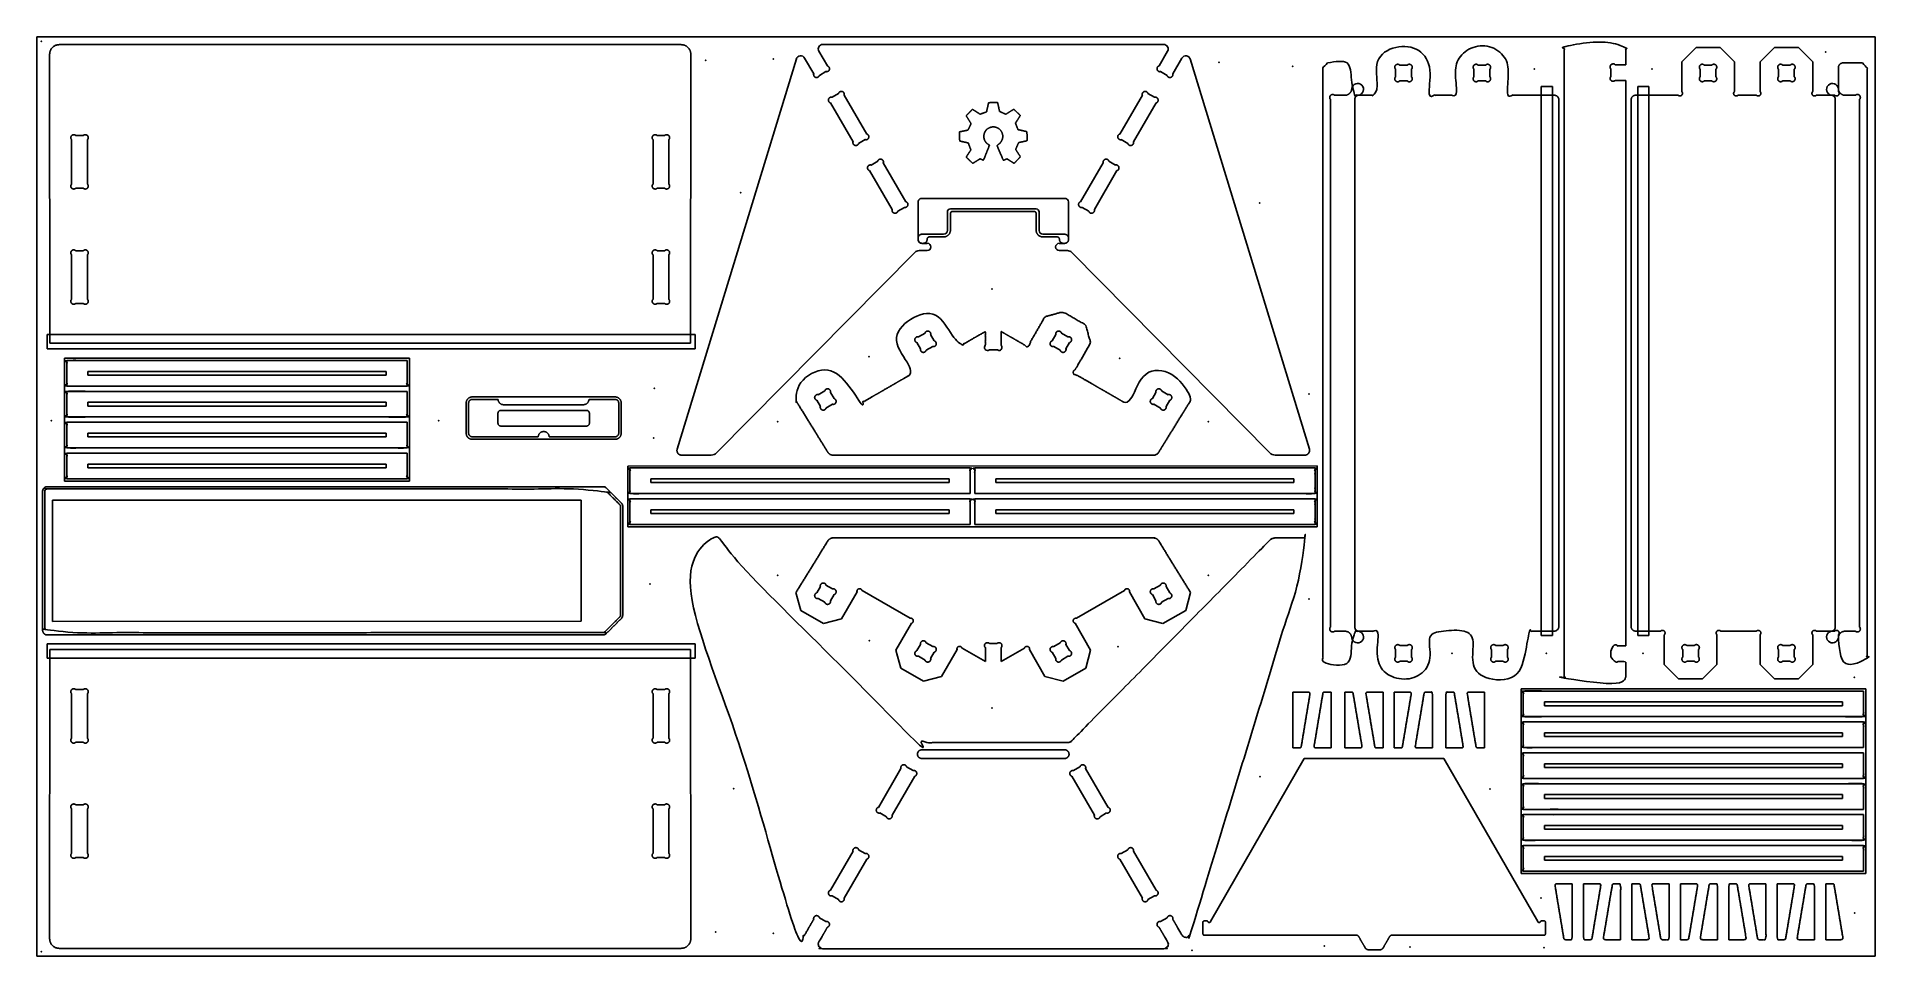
# Model space of a CAD drawing. Header units: millimetres. Extents: x 0 to 2438, y 0 to 1220.
import ezdxf

# ---------------------------------------------------------------- set-up
doc = ezdxf.new("R2010")
doc.units = ezdxf.units.MM
doc.header["$MEASUREMENT"] = 0
for name, color, linetype, true_color in [('Angled Pocket Entry', 3, 'Continuous', 0x00ff00), ('Board Fixings', 6, 'Continuous', 0xff00ff), ('Pockets 10mm', 5, 'Continuous', 0x0000ff), ('Pockets 5mm', 4, 'Continuous', 0x00ffff), ('Profile - inside', 30, 'Continuous', 0xff7f00), ('Profile - outside', 18, 'Continuous', 0x000000), ('Stock Perimeter', 1, 'Continuous', 0xff0007)]:
    doc.layers.add(name, color=color, linetype=linetype, true_color=true_color)

msp = doc.modelspace()

# ---------------------------------------------------------------- linework, layer by layer
at = {"layer": 'Angled Pocket Entry'}
for p, q in [((873.3, 825.1), (13.9, 825.1)), ((13.9, 825.1), (13.9, 805.8)), ((13.9, 805.8), (873.3, 805.8)), ((873.3, 805.8), (873.3, 825.1)), ((873.3, 414.7), (13.9, 414.7)), ((13.9, 414.7), (13.9, 395.4)), ((873.3, 395.4), (873.3, 414.7)), ((13.9, 395.4), (873.3, 395.4))]:
    msp.add_line(p, q, dxfattribs=at)
at = {"layer": 'Board Fixings'}
for p in [(6, 1214), (2372.1, 1199.8), (887.2, 1188.8), (976.6, 1190.3), (1567.8, 1186.1), (1665.6, 1180.8), (1985.9, 1177.3), (2141.9, 1177.3), (933.6, 1013), (1621.6, 999.2), (1266.7, 885.5), (1103.5, 795.6), (1436, 793.2), (818.8, 753.7), (1686.9, 745.8), (19.4, 710.7), (533, 710.7), (982.4, 709.4), (1553.7, 709.4), (818.1, 687.7), (813.4, 493.8), (982.4, 505.6), (1553.7, 505.6), (1686.9, 474), (1103.9, 418.5), (1433.9, 410.8), (1876.9, 402.1), (2001.9, 402.1), (2129.9, 402.1), (2410.1, 370.2), (1266.7, 329.5), (924.2, 222.4), (1622.2, 238.2), (1927, 221.7), (1994.7, 77.4), (2410.7, 57.5), (900.3, 32.3), (976.7, 30.6), (6, 6), (1531.8, 7.8), (1707.6, 13.4), (1821.1, 12.2), (1998.6, 11.2)]:
    msp.add_point(p, dxfattribs=at)
at = {"layer": 'Pockets 10mm'}
for p, q in [((1995, 425.6), (1995, 1153.8)), ((1995, 1153.8), (2009.9, 1153.8)), ((2009.9, 1153.8), (2009.9, 425.6)), ((2123, 425.6), (2123, 1153.8)), ((2123, 1153.8), (2137.8, 1153.8)), ((2137.8, 1153.8), (2137.8, 425.6)), ((722.1, 605), (20.8, 605)), ((20.8, 605), (20.9, 444.3)), ((722.1, 444.4), (722.1, 605)), ((20.9, 444.3), (722.1, 444.4)), ((2009.9, 425.6), (1995, 425.6)), ((2137.8, 425.6), (2123, 425.6))]:
    msp.add_line(p, q, dxfattribs=at)
for points, knots in [([(1721.1, 1142.3), (1725.7, 1142.3), (1730.2, 1142.4), (1734.7, 1142.4), (1735.1, 1142.4), (1735.4, 1142.4), (1735.7, 1142.4), (1736, 1142.4), (1736.3, 1142.5), (1736.5, 1142.5), (1736.8, 1142.6), (1737.1, 1142.7), (1737.4, 1142.7), (1737.7, 1142.8), (1738, 1142.9), (1738.2, 1143), (1738.5, 1143.2), (1738.8, 1143.3), (1739, 1143.4), (1739.3, 1143.6), (1739.5, 1143.7), (1739.8, 1143.9), (1740, 1144), (1740.3, 1144.2), (1740.5, 1144.4), (1740.7, 1144.6), (1740.9, 1144.8), (1741.1, 1145), (1741.4, 1145.2), (1741.6, 1145.4), (1741.7, 1145.7), (1741.9, 1145.9), (1742.1, 1146.1), (1742.3, 1146.4), (1742.4, 1146.6), (1742.6, 1146.9), (1742.7, 1147.1), (1742.9, 1147.4), (1743, 1147.6), (1743.1, 1147.9), (1743.2, 1148.2), (1743.3, 1148.5), (1743.4, 1148.7), (1743.5, 1149), (1743.6, 1149.3), (1743.6, 1149.6), (1743.7, 1149.9), (1743.7, 1150.2), (1743.7, 1150.5), (1743.8, 1150.8), (1743.8, 1151.1), (1743.8, 1151.4)], [-2416.19973, -2416.19973, -2416.19973, -2416.19973, -2402.619417, -2402.619417, -2402.619417, -2401.737013, -2401.737013, -2401.737013, -2400.85461, -2400.85461, -2400.85461, -2399.972206, -2399.972206, -2399.972206, -2399.089803, -2399.089803, -2399.089803, -2398.207399, -2398.207399, -2398.207399, -2397.324995, -2397.324995, -2397.324995, -2396.442592, -2396.442592, -2396.442592, -2395.560188, -2395.560188, -2395.560188, -2394.677784, -2394.677784, -2394.677784, -2393.795381, -2393.795381, -2393.795381, -2392.912977, -2392.912977, -2392.912977, -2392.030573, -2392.030573, -2392.030573, -2391.14817, -2391.14817, -2391.14817, -2390.265766, -2390.265766, -2390.265766, -2389.383362, -2389.383362, -2389.383362, -2388.500629, -2388.500629, -2388.500629, -2388.500629]), ([(1743.8, 1151.4), (1744.8, 1157.6), (1752.5, 1160.2), (1761.6, 1151.3), (1759.3, 1143.6), (1753, 1142.4)], [-2388.500629, -2388.500629, -2388.500629, -2388.500629, -2371.346486, -2371.346486, -2354.200557, -2354.200557, -2354.200557, -2354.200557]), ([(2379.9, 1142.4), (2373.6, 1143.6), (2371.3, 1151.3), (2380.4, 1160.2), (2388.1, 1157.6), (2389.1, 1151.4)], [2354.200557, 2354.200557, 2354.200557, 2354.200557, 2371.346486, 2371.346486, 2388.500629, 2388.500629, 2388.500629, 2388.500629]), ([(2389.1, 1151.4), (2389.1, 1151.1), (2389.1, 1150.8), (2389.1, 1150.5), (2389.2, 1150.2), (2389.2, 1149.9), (2389.3, 1149.6), (2389.3, 1149.3), (2389.4, 1149), (2389.5, 1148.7), (2389.6, 1148.5), (2389.7, 1148.2), (2389.8, 1147.9), (2389.9, 1147.6), (2390, 1147.4), (2390.2, 1147.1), (2390.3, 1146.9), (2390.4, 1146.6), (2390.6, 1146.4), (2390.8, 1146.1), (2390.9, 1145.9), (2391.1, 1145.7), (2391.3, 1145.4), (2391.5, 1145.2), (2391.7, 1145), (2391.9, 1144.8), (2392.2, 1144.6), (2392.4, 1144.4), (2392.6, 1144.2), (2392.8, 1144), (2393.1, 1143.9), (2393.3, 1143.7), (2393.6, 1143.6), (2393.8, 1143.4), (2394.1, 1143.3), (2394.4, 1143.2), (2394.6, 1143), (2394.9, 1142.9), (2395.2, 1142.8), (2395.5, 1142.7), (2395.8, 1142.7), (2396, 1142.6), (2396.3, 1142.5), (2396.6, 1142.5), (2396.9, 1142.4), (2397.2, 1142.4), (2397.5, 1142.4), (2397.8, 1142.4), (2398.1, 1142.4), (2402.7, 1142.4), (2407.2, 1142.3), (2411.7, 1142.3)], [2388.500629, 2388.500629, 2388.500629, 2388.500629, 2389.383362, 2389.383362, 2389.383362, 2390.265766, 2390.265766, 2390.265766, 2391.14817, 2391.14817, 2391.14817, 2392.030573, 2392.030573, 2392.030573, 2392.912977, 2392.912977, 2392.912977, 2393.795381, 2393.795381, 2393.795381, 2394.677784, 2394.677784, 2394.677784, 2395.560188, 2395.560188, 2395.560188, 2396.442592, 2396.442592, 2396.442592, 2397.324995, 2397.324995, 2397.324995, 2398.207399, 2398.207399, 2398.207399, 2399.089803, 2399.089803, 2399.089803, 2399.972206, 2399.972206, 2399.972206, 2400.85461, 2400.85461, 2400.85461, 2401.737013, 2401.737013, 2401.737013, 2402.619417, 2402.619417, 2402.619417, 2416.19973, 2416.19973, 2416.19973, 2416.19973]), ([(1715.7, 436.8), (1715.7, 553.5), (1715.6, 670.2), (1715.6, 786.8), (1715.6, 903.5), (1715.7, 1020.2), (1715.7, 1136.9)], [-3118.922673, -3118.922673, -3118.922673, -3118.922673, -2768.888863, -2768.888863, -2768.888863, -2418.855054, -2418.855054, -2418.855054, -2418.855054]), ([(2417.2, 1136.9), (2417.2, 1020.2), (2417.2, 903.5), (2417.3, 786.8), (2417.2, 670.2), (2417.2, 553.5), (2417.2, 436.8)], [2418.855054, 2418.855054, 2418.855054, 2418.855054, 2768.888863, 2768.888863, 2768.888863, 3118.922673, 3118.922673, 3118.922673, 3118.922673]), ([(1743.8, 422.3), (1743.8, 422.6), (1743.8, 422.9), (1743.7, 423.2), (1743.7, 423.5), (1743.7, 423.8), (1743.6, 424.1), (1743.6, 424.4), (1743.5, 424.7), (1743.4, 424.9), (1743.3, 425.2), (1743.2, 425.5), (1743.1, 425.8), (1743, 426), (1742.9, 426.3), (1742.7, 426.6), (1742.6, 426.8), (1742.4, 427.1), (1742.3, 427.3), (1742.1, 427.6), (1741.9, 427.8), (1741.7, 428), (1741.6, 428.3), (1741.4, 428.5), (1741.1, 428.7), (1740.9, 428.9), (1740.7, 429.1), (1740.5, 429.3), (1740.3, 429.5), (1740, 429.6), (1739.8, 429.8), (1739.5, 430), (1739.3, 430.1), (1739, 430.3), (1738.8, 430.4), (1738.5, 430.5), (1738.2, 430.6), (1738, 430.7), (1737.7, 430.8), (1737.4, 430.9), (1737.1, 431), (1736.8, 431.1), (1736.5, 431.1), (1736.3, 431.2), (1736, 431.2), (1735.7, 431.3), (1735.4, 431.3), (1735.1, 431.3), (1734.7, 431.3), (1730.2, 431.3), (1725.7, 431.3), (1721.1, 431.3)], [-1603.130312, -1603.130312, -1603.130312, -1603.130312, -1602.247578, -1602.247578, -1602.247578, -1601.365174, -1601.365174, -1601.365174, -1600.482771, -1600.482771, -1600.482771, -1599.600367, -1599.600367, -1599.600367, -1598.717964, -1598.717964, -1598.717964, -1597.83556, -1597.83556, -1597.83556, -1596.953156, -1596.953156, -1596.953156, -1596.070753, -1596.070753, -1596.070753, -1595.188349, -1595.188349, -1595.188349, -1594.305945, -1594.305945, -1594.305945, -1593.423542, -1593.423542, -1593.423542, -1592.541138, -1592.541138, -1592.541138, -1591.658734, -1591.658734, -1591.658734, -1590.776331, -1590.776331, -1590.776331, -1589.893927, -1589.893927, -1589.893927, -1589.011523, -1589.011523, -1589.011523, -1575.431207, -1575.431207, -1575.431207, -1575.431207]), ([(1753, 431.3), (1759.3, 430.1), (1761.6, 422.4), (1752.5, 413.5), (1744.8, 416), (1743.8, 422.3)], [-1637.430383, -1637.430383, -1637.430383, -1637.430383, -1620.284454, -1620.284454, -1603.130312, -1603.130312, -1603.130312, -1603.130312]), ([(2389.1, 422.3), (2388.1, 416), (2380.4, 413.5), (2371.3, 422.4), (2373.6, 430.1), (2379.9, 431.3)], [1603.130312, 1603.130312, 1603.130312, 1603.130312, 1620.284454, 1620.284454, 1637.430383, 1637.430383, 1637.430383, 1637.430383]), ([(2411.7, 431.3), (2407.2, 431.3), (2402.7, 431.3), (2398.1, 431.3), (2397.8, 431.3), (2397.5, 431.3), (2397.2, 431.3), (2396.9, 431.2), (2396.6, 431.2), (2396.3, 431.1), (2396, 431.1), (2395.8, 431), (2395.5, 430.9), (2395.2, 430.8), (2394.9, 430.7), (2394.6, 430.6), (2394.4, 430.5), (2394.1, 430.4), (2393.8, 430.3), (2393.6, 430.1), (2393.3, 430), (2393.1, 429.8), (2392.8, 429.6), (2392.6, 429.5), (2392.4, 429.3), (2392.2, 429.1), (2391.9, 428.9), (2391.7, 428.7), (2391.5, 428.5), (2391.3, 428.3), (2391.1, 428), (2390.9, 427.8), (2390.8, 427.6), (2390.6, 427.3), (2390.4, 427.1), (2390.3, 426.8), (2390.2, 426.6), (2390, 426.3), (2389.9, 426), (2389.8, 425.8), (2389.7, 425.5), (2389.6, 425.2), (2389.5, 424.9), (2389.4, 424.7), (2389.3, 424.4), (2389.3, 424.1), (2389.2, 423.8), (2389.2, 423.5), (2389.1, 423.2), (2389.1, 422.9), (2389.1, 422.6), (2389.1, 422.3)], [1575.431207, 1575.431207, 1575.431207, 1575.431207, 1589.011523, 1589.011523, 1589.011523, 1589.893927, 1589.893927, 1589.893927, 1590.776331, 1590.776331, 1590.776331, 1591.658734, 1591.658734, 1591.658734, 1592.541138, 1592.541138, 1592.541138, 1593.423542, 1593.423542, 1593.423542, 1594.305945, 1594.305945, 1594.305945, 1595.188349, 1595.188349, 1595.188349, 1596.070753, 1596.070753, 1596.070753, 1596.953156, 1596.953156, 1596.953156, 1597.83556, 1597.83556, 1597.83556, 1598.717964, 1598.717964, 1598.717964, 1599.600367, 1599.600367, 1599.600367, 1600.482771, 1600.482771, 1600.482771, 1601.365174, 1601.365174, 1601.365174, 1602.247578, 1602.247578, 1602.247578, 1603.130312, 1603.130312, 1603.130312, 1603.130312])]:
    msp.add_open_spline(points, degree=3, knots=knots, dxfattribs=at)
for points, weights, degree, knots in [([(1223.9, 1081.6), (1223.7, 1087.7), (1223.5, 1093.8), (1229.3, 1095), (1235, 1096.2), (1237, 1100.5), (1239, 1104.7), (1235.8, 1109.9), (1232.5, 1115.1), (1236.7, 1119.5), (1240.8, 1123.8), (1245.9, 1120.5), (1251, 1117.2), (1255.2, 1118.8), (1259.5, 1120.3), (1260.9, 1126.4), (1262.2, 1132.5), (1268.2, 1132.7), (1274.1, 1132.9), (1275.5, 1126.9), (1276.8, 1120.9), (1280.9, 1119), (1285.1, 1117.2), (1290.3, 1120.5), (1295.6, 1123.8), (1300, 1119.7), (1304.3, 1115.5), (1301.1, 1110.5), (1297.9, 1105.5), (1299.5, 1101.1), (1301.2, 1096.8), (1307.1, 1095.4), (1313.1, 1094.1), (1313.2, 1088), (1313.3, 1082), (1307.7, 1080.8), (1302.1, 1079.6), (1300.1, 1075.1), (1298.1, 1070.6), (1301.2, 1065.7), (1304.4, 1060.7), (1300.2, 1056.3), (1296, 1052), (1291.3, 1055), (1286.7, 1058), (1284.2, 1057), (1281.8, 1056), (1277.6, 1065.8), (1273.4, 1075.7), (1274, 1076.2), (1274.7, 1076.8), (1277.7, 1078.7), (1279.4, 1081.8), (1281, 1084.6), (1281, 1087.8), (1281, 1093), (1277.3, 1096.7), (1273.6, 1100.4), (1268.4, 1100.4), (1263.2, 1100.4), (1259.5, 1096.7), (1255.9, 1093), (1255.9, 1087.8), (1255.9, 1084.6), (1257.4, 1081.8), (1258.9, 1079), (1261.7, 1077.2), (1262.5, 1076.6), (1263.4, 1076), (1259.4, 1066.1), (1255.4, 1056.1), (1253.2, 1057.1), (1251, 1058.1), (1246.1, 1055), (1241.2, 1052), (1236.9, 1056.1), (1232.5, 1060.3), (1235.6, 1065.1), (1238.7, 1069.8), (1237, 1074.4), (1235.3, 1079.1), (1229.6, 1080.4), (1223.9, 1081.6)], [1, 1, 1, 1, 1, 1, 1, 1, 1, 1, 1, 1, 1, 1, 1, 1, 1, 1, 1, 1, 1, 1, 1, 1, 1, 1, 1, 1, 1, 1, 1, 1, 1, 1, 1, 1, 1, 1, 1, 1, 1, 1, 1, 1, 1, 1, 1, 1, 1, 1, 1, 0.965099563415, 1, 0.968695438767, 1, 0.923871008477, 1, 0.923888056087, 1, 0.923871008032, 1, 0.923888056532, 1, 0.96870654219, 1, 0.968963529153, 1, 1, 1, 1, 1, 1, 1, 1, 1, 1, 1, 1, 1, 1, 1, 1, 1], 2, [178.551828, 178.551828, 178.551828, 190.704705, 190.704705, 202.452539, 202.452539, 211.835246, 211.835246, 224.128722, 224.128722, 236.172526, 236.172526, 248.260401, 248.260401, 257.320471, 257.320471, 269.862594, 269.862594, 281.717597, 281.717597, 293.959392, 293.959392, 303.016477, 303.016477, 315.516988, 315.516988, 327.560865, 327.560865, 339.449316, 339.449316, 348.822654, 348.822654, 360.985345, 360.985345, 373.030417, 373.030417, 384.502503, 384.502503, 394.331104, 394.331104, 406.074625, 406.074625, 418.119452, 418.119452, 429.25774, 429.25774, 434.539156, 434.539156, 455.95334, 455.95334, 457.685251, 457.685251, 464.664581, 464.664581, 470.95808, 470.95808, 480.827177, 480.827177, 490.696398, 490.696398, 500.56498, 500.56498, 510.433687, 510.433687, 516.72707, 516.72707, 523.02159, 523.02159, 525.114395, 525.114395, 546.586709, 546.586709, 551.395321, 551.395321, 562.916119, 562.916119, 574.960586, 574.960586, 586.29078, 586.29078, 596.128394, 596.128394, 607.809568, 607.809568, 607.809568]), ([(1715.7, 1136.9), (1715.5, 1137), (1715.3, 1137.2), (1715.1, 1137.5), (1714, 1139.5), (1714.6, 1141.7), (1716.6, 1142.9), (1718.2, 1143.8), (1719.9, 1143.6), (1721.1, 1142.3)], [1.00132645432, 1.02557438797, 1.05631420877, 1.09354591673, 0.88001779442, 0.88001779442, 1.09354591673, 0.917932052091, 0.886750079846, 0.999999999999], 3, [-2418.855054, -2418.855054, -2418.855054, -2418.855054, -2418.621812, -2418.621812, -2418.621812, -2417.293488, -2417.293488, -2417.293488, -2416.19973, -2416.19973, -2416.19973, -2416.19973]), ([(1753, 1142.4), (1752.7, 1142.4), (1752.4, 1142.3), (1752, 1142.3), (1751.7, 1142.2), (1751.4, 1142.1), (1751.1, 1142), (1750.8, 1141.9), (1750.5, 1141.7), (1750.2, 1141.5), (1750, 1141.3), (1749.7, 1141.1), (1749.5, 1140.9), (1749.2, 1140.7), (1749, 1140.4), (1748.8, 1140.2), (1748.7, 1139.9), (1748.5, 1139.6), (1748.4, 1139.3), (1748.3, 1139), (1748.2, 1138.7), (1748.1, 1138.3), (1748, 1138), (1748, 1137.7), (1748, 1137.4), (1748, 1020.5), (1748, 903.7), (1747.9, 786.8), (1748, 670), (1748, 553.2), (1748, 436.3), (1748, 436), (1748, 435.7), (1748.1, 435.3), (1748.2, 435), (1748.3, 434.7), (1748.4, 434.4), (1748.5, 434.1), (1748.7, 433.8), (1748.8, 433.5), (1749, 433.3), (1749.2, 433), (1749.5, 432.8), (1749.7, 432.5), (1750, 432.3), (1750.2, 432.2), (1750.5, 432), (1750.8, 431.8), (1751.1, 431.7), (1751.4, 431.6), (1751.7, 431.5), (1752, 431.4), (1752.4, 431.3), (1752.7, 431.3), (1753, 431.3)], [0.999999999999, 0.997089271998, 0.997390243053, 1.00090291316, 0.99768983243, 0.99768983243, 1.00090291316, 0.99768983243, 0.99768983243, 1.00090291316, 0.99768983243, 0.99768983243, 1.00090291316, 0.99768983243, 0.99768983243, 1.00090291316, 0.99768983243, 0.99768983243, 1.00090291316, 0.99768983243, 0.99768983243, 1.00090291316, 0.99768983243, 0.99768983243, 1.00090291316, 1.00090291316, 1.00090291316, 1.00090291316, 1.00090291316, 1.00090291316, 1.00090291316, 0.99768983243, 0.99768983243, 1.00090291316, 0.99768983243, 0.99768983243, 1.00090291316, 0.99768983243, 0.99768983243, 1.00090291316, 0.99768983243, 0.99768983243, 1.00090291316, 0.99768983243, 0.99768983243, 1.00090291316, 0.99768983243, 0.99768983243, 1.00090291316, 0.99768983243, 0.99768983243, 1.00090291316, 0.997390243053, 0.997089271998, 0.999999999999], 3, [-2354.200557, -2354.200557, -2354.200557, -2354.200557, -2353.219134, -2353.219134, -2353.219134, -2352.237565, -2352.237565, -2352.237565, -2351.255996, -2351.255996, -2351.255996, -2350.274426, -2350.274426, -2350.274426, -2349.292857, -2349.292857, -2349.292857, -2348.311288, -2348.311288, -2348.311288, -2347.329719, -2347.329719, -2347.329719, -2346.348149, -2346.348149, -2346.348149, -1995.81547, -1995.81547, -1995.81547, -1645.282791, -1645.282791, -1645.282791, -1644.301222, -1644.301222, -1644.301222, -1643.319653, -1643.319653, -1643.319653, -1642.338083, -1642.338083, -1642.338083, -1641.356514, -1641.356514, -1641.356514, -1640.374945, -1640.374945, -1640.374945, -1639.393375, -1639.393375, -1639.393375, -1638.411806, -1638.411806, -1638.411806, -1637.430383, -1637.430383, -1637.430383, -1637.430383]), ([(2379.9, 431.3), (2380.2, 431.3), (2380.5, 431.3), (2380.8, 431.4), (2381.2, 431.5), (2381.5, 431.6), (2381.8, 431.7), (2382.1, 431.8), (2382.4, 432), (2382.6, 432.2), (2382.9, 432.3), (2383.2, 432.5), (2383.4, 432.8), (2383.6, 433), (2383.8, 433.3), (2384, 433.5), (2384.2, 433.8), (2384.4, 434.1), (2384.5, 434.4), (2384.6, 434.7), (2384.7, 435), (2384.8, 435.3), (2384.8, 435.7), (2384.9, 436), (2384.9, 436.3), (2384.9, 553.2), (2384.9, 670), (2384.9, 786.8), (2384.9, 903.7), (2384.9, 1020.5), (2384.9, 1137.4), (2384.9, 1137.7), (2384.8, 1138), (2384.8, 1138.3), (2384.7, 1138.7), (2384.6, 1139), (2384.5, 1139.3), (2384.4, 1139.6), (2384.2, 1139.9), (2384, 1140.2), (2383.8, 1140.4), (2383.6, 1140.7), (2383.4, 1140.9), (2383.2, 1141.1), (2382.9, 1141.3), (2382.6, 1141.5), (2382.4, 1141.7), (2382.1, 1141.9), (2381.8, 1142), (2381.5, 1142.1), (2381.2, 1142.2), (2380.8, 1142.3), (2380.5, 1142.3), (2380.2, 1142.4), (2379.9, 1142.4)], [1, 0.997089271999, 0.997390243054, 1.00090291317, 0.997689832431, 0.997689832431, 1.00090291317, 0.997689832431, 0.997689832431, 1.00090291317, 0.997689832431, 0.997689832431, 1.00090291317, 0.997689832431, 0.997689832431, 1.00090291317, 0.997689832431, 0.997689832431, 1.00090291317, 0.997689832431, 0.997689832431, 1.00090291317, 0.997689832431, 0.997689832431, 1.00090291317, 1.00090291317, 1.00090291317, 1.00090291317, 1.00090291317, 1.00090291317, 1.00090291317, 0.997689832431, 0.997689832431, 1.00090291317, 0.997689832431, 0.997689832431, 1.00090291317, 0.997689832431, 0.997689832431, 1.00090291317, 0.997689832431, 0.997689832431, 1.00090291317, 0.997689832431, 0.997689832431, 1.00090291317, 0.997689832431, 0.997689832431, 1.00090291317, 0.997689832431, 0.997689832431, 1.00090291317, 0.997390243054, 0.997089271999, 1], 3, [1637.430383, 1637.430383, 1637.430383, 1637.430383, 1638.411806, 1638.411806, 1638.411806, 1639.393375, 1639.393375, 1639.393375, 1640.374945, 1640.374945, 1640.374945, 1641.356514, 1641.356514, 1641.356514, 1642.338083, 1642.338083, 1642.338083, 1643.319653, 1643.319653, 1643.319653, 1644.301222, 1644.301222, 1644.301222, 1645.282791, 1645.282791, 1645.282791, 1995.81547, 1995.81547, 1995.81547, 2346.348149, 2346.348149, 2346.348149, 2347.329719, 2347.329719, 2347.329719, 2348.311288, 2348.311288, 2348.311288, 2349.292857, 2349.292857, 2349.292857, 2350.274426, 2350.274426, 2350.274426, 2351.255996, 2351.255996, 2351.255996, 2352.237565, 2352.237565, 2352.237565, 2353.219134, 2353.219134, 2353.219134, 2354.200557, 2354.200557, 2354.200557, 2354.200557]), ([(2411.7, 1142.3), (2412.9, 1143.6), (2414.7, 1143.8), (2416.3, 1142.9), (2418.3, 1141.7), (2418.9, 1139.5), (2417.7, 1137.5), (2417.6, 1137.2), (2417.4, 1137), (2417.2, 1136.9)], [1, 0.886750079847, 0.917932052092, 1.09354591674, 0.880017794421, 0.880017794421, 1.09354591674, 1.05631420877, 1.02557438797, 1.00132645432], 3, [2416.19973, 2416.19973, 2416.19973, 2416.19973, 2417.293488, 2417.293488, 2417.293488, 2418.621812, 2418.621812, 2418.621812, 2418.855054, 2418.855054, 2418.855054, 2418.855054]), ([(1180.7, 951.2), (1180.7, 945.9), (1175.7, 945.9), (1174.7, 945.9), (1173.7, 945.9), (1168.7, 945.9), (1168.7, 950.9), (1168.7, 975.8), (1168.7, 1000.6), (1168.7, 1005.6), (1173.7, 1005.6), (1268.4, 1005.6), (1363.2, 1005.6), (1368.2, 1005.6), (1368.2, 1000.6), (1368.2, 975.8), (1368.2, 950.9), (1368.2, 945.9), (1363.2, 945.9), (1362.2, 945.9), (1361.2, 945.9), (1356.2, 945.9), (1356.2, 951.2), (1356.2, 954.4), (1353.2, 954.4), (1343.7, 954.4), (1334.3, 954.4), (1325.3, 954.4), (1325.3, 963.4), (1325.3, 974.3), (1325.3, 985.3), (1325.3, 988.3), (1322.3, 988.3), (1268.4, 988.3), (1214.6, 988.3), (1211.6, 988.3), (1211.6, 985.3), (1211.6, 974.3), (1211.6, 963.4), (1211.6, 954.4), (1202.6, 954.4), (1193.1, 954.4), (1183.7, 954.4), (1180.7, 954.4), (1180.7, 951.2)], [1, 0.707106781187, 1, 1, 1, 0.707106781187, 1, 1, 1, 0.707106781187, 1, 1, 1, 0.707106781187, 1, 1, 1, 0.707106781186, 1, 1, 1, 0.707106781187, 1, 0.707106781187, 1, 1, 1, 0.707106781186, 1, 1, 1, 0.707106781187, 1, 1, 1, 0.707106781186, 1, 1, 1, 0.707106781186, 1, 1, 1, 0.707106781187, 1], 2, [18.453531, 18.453531, 18.453531, 26.306075, 26.306075, 28.306075, 28.306075, 36.158619, 36.158619, 85.810734, 85.810734, 93.663279, 93.663279, 283.146266, 283.146266, 290.99881, 290.99881, 340.650925, 340.650925, 348.503469, 348.503469, 350.503469, 350.503469, 358.356014, 358.356014, 363.068403, 363.068403, 381.975518, 381.975518, 396.108322, 396.108322, 418.01347, 418.01347, 422.724472, 422.724472, 530.393228, 530.393228, 535.10423, 535.10423, 557.009379, 557.009379, 571.142183, 571.142183, 590.049298, 590.049298, 594.761687, 594.761687, 594.761687]), ([(775, 734.1), (775, 720.7), (775, 707.3), (775, 693.9), (775, 689.2), (771.6, 685.9), (767, 685.9), (703.8, 685.9), (640.6, 685.9), (577.5, 685.9), (572.8, 685.9), (569.5, 689.2), (569.5, 693.9), (569.5, 707.3), (569.5, 720.7), (569.5, 734.1), (569.5, 738.8), (572.8, 742.1), (577.5, 742.1), (640.6, 742.1), (703.8, 742.1), (767, 742.1), (771.6, 742.1), (775, 738.8), (775, 734.1)], [1, 1, 1, 1, 0.804737854124, 0.804737854124, 1, 1, 1, 1, 0.804737854124, 0.804737854124, 1, 1, 1, 1, 0.804737854125, 0.804737854125, 1, 1, 1, 1, 0.804737854124, 0.804737854124, 1], 3, [0, 0, 0, 0, 40.152115, 40.152115, 40.152115, 52.715924, 52.715924, 52.715924, 242.19891, 242.19891, 242.19891, 254.762719, 254.762719, 254.762719, 294.914834, 294.914834, 294.914834, 307.478642, 307.478642, 307.478642, 496.961629, 496.961629, 496.961629, 509.525438, 509.525438, 509.525438, 509.525438]), ([(611.6, 707.2), (611.6, 703.5), (615.4, 703.5), (672.2, 703.5), (729.1, 703.5), (732.8, 703.5), (732.8, 707.2), (732.8, 713.9), (732.8, 720.6), (732.8, 724.3), (729.1, 724.3), (672.2, 724.3), (615.4, 724.3), (611.6, 724.3), (611.6, 720.6), (611.6, 713.9), (611.6, 707.2)], [1, 0.707106781187, 1, 1, 1, 0.707106781187, 1, 1, 1, 0.707106781187, 1, 1, 1, 0.707106781187, 1, 1, 1], 2, [0, 0, 0, 4.407052, 4.407052, 122.019918, 122.019918, 126.42697, 126.42697, 139.589771, 139.589771, 143.996824, 143.996824, 261.609689, 261.609689, 266.016742, 266.016742, 279.179543, 279.179543, 279.179543]), ([(751, 426.4), (505.3, 426.4), (259.6, 426.3), (13.9, 426.3), (10.4, 426.3), (7.9, 428.8), (7.8, 432.3), (7.8, 493.9), (7.8, 555.4), (7.8, 617), (7.8, 618.6), (8.4, 620.1), (9.5, 621.2), (10.7, 622.4), (12.2, 623), (13.8, 623), (259.5, 623), (505.2, 623), (751, 623), (752.6, 623), (754.1, 622.4), (755.2, 621.3), (761.9, 614.6), (768.6, 607.9), (775.3, 601.2), (776.5, 600), (777.1, 598.5), (777.1, 596.9), (777.1, 548.8), (777.1, 500.6), (777.1, 452.5), (776.9, 451.7), (776.8, 450.9), (776.6, 450.2), (776.2, 449.5), (775.8, 448.9), (775.3, 448.2), (768.6, 441.5), (761.9, 434.8), (755.2, 428.1), (754.1, 427), (752.6, 426.4), (751, 426.4)], [1, 1, 1, 1, 0.804871497233, 0.804871497233, 1, 1, 1, 1, 0.949272431307, 0.949292620426, 1.00006056736, 0.949272423275, 0.949272423275, 1.00006056736, 1.00006056736, 1.00006056736, 1.00006056736, 0.9493067503, 0.9493067503, 1.00006056736, 1.00006056736, 1.00006056736, 1.00006056736, 0.949310514982, 0.949310514982, 1.00006056736, 1.00006056736, 1.00006056736, 1.00006056736, 1.00006056736, 1.00006056736, 1.00006056736, 1.00006056736, 1.00006056736, 1.00006056736, 1.00006056736, 1.00006056736, 1.00006056736, 0.949315526237, 0.949315526237, 1.00006056736], 3, [33.134088, 33.134088, 33.134088, 33.134088, 770.239407, 770.239407, 770.239407, 779.657892, 779.657892, 779.657892, 964.335383, 964.335383, 964.335383, 969.04555, 969.04555, 969.04555, 973.757591, 973.757591, 973.757591, 1710.978936, 1710.978936, 1710.978936, 1715.689374, 1715.689374, 1715.689374, 1744.112575, 1744.112575, 1744.112575, 1748.822832, 1748.822832, 1748.822832, 1893.279733, 1893.279733, 1893.279733, 1895.620751, 1895.620751, 1895.620751, 1897.961769, 1897.961769, 1897.961769, 1926.385834, 1926.385834, 1926.385834, 1931.095857, 1931.095857, 1931.095857, 1931.095857]), ([(1721.1, 431.3), (1719.9, 430.1), (1718.2, 429.9), (1716.6, 430.8), (1714.6, 431.9), (1714, 434.2), (1715.1, 436.2), (1715.3, 436.5), (1715.5, 436.7), (1715.7, 436.8)], [0.999999999999, 0.886750079846, 0.917932052091, 1.09354591673, 0.88001779442, 0.88001779442, 1.09354591673, 1.05631420877, 1.02557438797, 1.00132645432], 3, [-3121.577997, -3121.577997, -3121.577997, -3121.577997, -3120.484239, -3120.484239, -3120.484239, -3119.155915, -3119.155915, -3119.155915, -3118.922673, -3118.922673, -3118.922673, -3118.922673]), ([(2417.2, 436.8), (2417.4, 436.7), (2417.6, 436.5), (2417.7, 436.2), (2418.9, 434.2), (2418.3, 431.9), (2416.3, 430.8), (2414.7, 429.9), (2412.9, 430.1), (2411.7, 431.3)], [1.00132645432, 1.02557438797, 1.05631420877, 1.09354591674, 0.880017794422, 0.880017794422, 1.09354591674, 0.917932052092, 0.886750079847, 1], 3, [3118.922673, 3118.922673, 3118.922673, 3118.922673, 3119.155915, 3119.155915, 3119.155915, 3120.484239, 3120.484239, 3120.484239, 3121.577997, 3121.577997, 3121.577997, 3121.577997]), ([(1363.2, 273.9), (1366.5, 273.9), (1368.9, 271.5), (1368.9, 268.1), (1368.9, 264.7), (1366.5, 262.4), (1363.2, 262.4), (1300, 262.4), (1236.8, 262.4), (1173.7, 262.4), (1170.3, 262.4), (1167.9, 264.7), (1167.9, 268.1), (1167.9, 271.5), (1170.3, 273.9), (1173.7, 273.9), (1236.8, 273.9), (1300, 273.9), (1363.2, 273.9)], [1, 0.804737854124, 0.804737854124, 1, 0.804737854124, 0.804737854124, 1, 1, 1, 1, 0.804737854124, 0.804737854124, 1, 0.804737854124, 0.804737854124, 1, 1, 1, 1], 3, [9.032079, 9.032079, 9.032079, 9.032079, 18.064158, 18.064158, 18.064158, 27.096237, 27.096237, 27.096237, 216.579223, 216.579223, 216.579223, 225.611302, 225.611302, 225.611302, 234.643381, 234.643381, 234.643381, 424.126368, 424.126368, 424.126368, 424.126368])]:
    msp.add_rational_spline(points, weights, degree=degree, knots=knots, dxfattribs=at)
at = {"layer": 'Pockets 5mm'}
for p, q in [((494.1, 793.5), (36.9, 793.5)), ((36.9, 793.5), (36.9, 630.5)), ((494.1, 630.5), (494.1, 793.5)), ((67.8, 771), (67.8, 776)), ((67.8, 776), (463.2, 776)), ((463.2, 771), (67.8, 771)), ((463.2, 776), (463.2, 771)), ((67.8, 730), (67.8, 735)), ((67.8, 735), (463.2, 735)), ((463.2, 735), (463.2, 730)), ((463.2, 730), (67.8, 730)), ((67.8, 689), (67.8, 694)), ((67.8, 694), (463.2, 694)), ((463.2, 689), (67.8, 689)), ((463.2, 694), (463.2, 689)), ((67.8, 648), (67.8, 653)), ((67.8, 653), (463.2, 653)), ((463.2, 648), (67.8, 648)), ((463.2, 653), (463.2, 648)), ((1698.1, 650.9), (783.6, 650.4)), ((783.6, 650.4), (783.6, 569.9)), ((1698.1, 569.9), (1698.1, 650.9)), ((36.9, 630.5), (494.1, 630.5)), ((814.5, 628.4), (814.5, 633.4)), ((814.5, 633.4), (1209.9, 633.4)), ((1209.9, 628.4), (814.5, 628.4)), ((1209.9, 633.4), (1209.9, 628.4)), ((1271.8, 633.4), (1667.2, 633.4)), ((1271.8, 628.4), (1271.8, 633.4)), ((1667.2, 628.4), (1271.8, 628.4)), ((1667.2, 633.4), (1667.2, 628.4)), ((814.5, 587.4), (814.5, 592.4)), ((814.5, 592.4), (1209.9, 592.4)), ((1209.9, 587.4), (814.5, 587.4)), ((1209.9, 592.4), (1209.9, 587.4)), ((1271.8, 587.4), (1271.8, 592.4)), ((1271.8, 592.4), (1667.2, 592.4)), ((1667.2, 587.4), (1271.8, 587.4)), ((1667.2, 592.4), (1667.2, 587.4)), ((783.6, 569.9), (1698.1, 569.9)), ((2425.6, 354.9), (1968.3, 354.9)), ((1968.3, 354.9), (1968.3, 109.9)), ((2425.6, 109.9), (2425.6, 354.9)), ((1999.2, 332.4), (1999.2, 337.4)), ((1999.2, 337.4), (2394.6, 337.4)), ((2394.6, 332.4), (1999.2, 332.4)), ((2394.6, 337.4), (2394.6, 332.4)), ((1999.2, 291.4), (1999.2, 296.4)), ((1999.2, 296.4), (2394.6, 296.4)), ((2394.6, 296.4), (2394.6, 291.4)), ((2394.6, 291.4), (1999.2, 291.4)), ((1999.2, 250.4), (1999.2, 255.4)), ((1999.2, 255.4), (2394.6, 255.4)), ((2394.6, 250.4), (1999.2, 250.4)), ((2394.6, 255.4), (2394.6, 250.4)), ((1999.2, 209.4), (1999.2, 214.4)), ((1999.2, 214.4), (2394.6, 214.4)), ((2394.6, 209.4), (1999.2, 209.4)), ((2394.6, 214.4), (2394.6, 209.4)), ((1999.2, 168.4), (1999.2, 173.4)), ((1999.2, 173.4), (2394.6, 173.4)), ((2394.6, 173.4), (2394.6, 168.4)), ((2394.6, 168.4), (1999.2, 168.4)), ((1999.2, 127.4), (1999.2, 132.4)), ((1999.2, 132.4), (2394.6, 132.4)), ((2394.6, 127.4), (1999.2, 127.4)), ((2394.6, 132.4), (2394.6, 127.4)), ((1968.3, 109.9), (2425.6, 109.9))]:
    msp.add_line(p, q, dxfattribs=at)
at = {"layer": 'Profile - inside'}
for p, q in [((1802, 1176.9), (1802, 1166.8)), ((1817.5, 1182.4), (1807.4, 1182.4)), ((1822.9, 1166.8), (1822.9, 1176.9)), ((1905.9, 1176.9), (1905.9, 1166.8)), ((1921.4, 1182.4), (1911.3, 1182.4)), ((1926.9, 1166.8), (1926.9, 1176.9)), ((2205.8, 1177), (2205.8, 1166.9)), ((2221.3, 1182.4), (2211.2, 1182.4)), ((2226.8, 1166.9), (2226.8, 1177)), ((2309.7, 1177), (2309.7, 1166.9)), ((2325.3, 1182.4), (2315.2, 1182.4)), ((2330.7, 1166.9), (2330.7, 1177)), ((1807.4, 1161.4), (1817.5, 1161.4)), ((1911.3, 1161.4), (1921.4, 1161.4)), ((2211.2, 1161.4), (2221.3, 1161.4)), ((2315.2, 1161.4), (2325.3, 1161.4)), ((1052.6, 1132.2), (1082.5, 1080.4)), ((1063.3, 1144.7), (1054.6, 1139.7)), ((1100.7, 1090.9), (1070.7, 1142.7)), ((1466.1, 1142.7), (1436.2, 1090.9)), ((1454.4, 1080.4), (1484.3, 1132.2)), ((1482.3, 1139.7), (1473.5, 1144.7)), ((46.2, 1083.5), (46.2, 1024.5)), ((61.7, 1089), (51.6, 1089)), ((67.2, 1024.5), (67.2, 1083.5)), ((817.2, 1083.5), (817.2, 1024.5)), ((832.7, 1089), (822.6, 1089)), ((838.2, 1024.5), (838.2, 1083.5)), ((1089.9, 1078.4), (1098.7, 1083.5)), ((1438.2, 1083.5), (1446.9, 1078.4)), ((1115.2, 1054.9), (1106.4, 1049.8)), ((1152.5, 1001.1), (1122.6, 1052.9)), ((1414.2, 1052.9), (1384.3, 1001.1)), ((1430.4, 1049.8), (1421.7, 1054.9)), ((1104.4, 1042.4), (1134.3, 990.6)), ((1402.5, 990.6), (1432.4, 1042.4)), ((51.7, 1019), (61.7, 1019)), ((822.6, 1019), (832.7, 1019)), ((1141.8, 988.6), (1150.5, 993.6)), ((1386.3, 993.6), (1395.1, 988.6)), ((46.2, 930.7), (46.2, 871.6)), ((61.7, 936.1), (51.6, 936.1)), ((67.2, 871.6), (67.2, 930.7)), ((817.2, 930.7), (817.2, 871.6)), ((832.7, 936.1), (822.6, 936.1)), ((838.2, 871.6), (838.2, 930.7)), ((51.7, 866.2), (61.7, 866.2)), ((822.6, 866.2), (832.7, 866.2)), ((1167.2, 814.3), (1172, 806)), ((1177.9, 826.8), (1169.2, 821.8)), ((1179.4, 804), (1188.2, 809)), ((1190.2, 816.5), (1185.4, 824.8)), ((1351.3, 824.8), (1346.6, 816.5)), ((1348.6, 809), (1357.3, 804)), ((1367.5, 821.8), (1358.8, 826.8)), ((1364.7, 806), (1369.5, 814.3)), ((1034.3, 737.7), (1039.1, 729.4)), ((1045.1, 750.2), (1036.3, 745.1)), ((1046.6, 727.4), (1055.3, 732.4)), ((1057.3, 739.9), (1052.5, 748.2)), ((1484.2, 748.2), (1479.4, 739.9)), ((1481.4, 732.4), (1490.1, 727.4)), ((1500.4, 745.1), (1491.6, 750.2)), ((1497.6, 729.4), (1502.4, 737.7)), ((1039.1, 490.4), (1034.3, 482.1)), ((1055.3, 487.4), (1046.6, 492.4)), ((1490.1, 492.4), (1481.4, 487.4)), ((1502.4, 482.1), (1497.6, 490.4)), ((1036.3, 474.7), (1045.1, 469.6)), ((1052.5, 471.6), (1057.3, 479.9)), ((1479.4, 479.9), (1484.2, 471.6)), ((1491.6, 469.6), (1500.4, 474.7)), ((1188.2, 410.8), (1179.4, 415.8)), ((1357.3, 415.8), (1348.6, 410.8)), ((1172, 413.8), (1167.2, 405.5)), ((1169.2, 398.1), (1177.9, 393)), ((1185.4, 395), (1190.2, 403.3)), ((1346.6, 403.3), (1351.3, 395)), ((1358.8, 393), (1367.5, 398.1)), ((1369.5, 405.5), (1364.7, 413.8)), ((1802, 406.9), (1802, 396.8)), ((1817.6, 412.4), (1807.5, 412.4)), ((1807.5, 391.4), (1817.6, 391.4)), ((1823, 396.8), (1823, 406.9)), ((1929.2, 406.9), (1929.2, 396.8)), ((1944.7, 412.4), (1934.6, 412.4)), ((1934.6, 391.4), (1944.7, 391.4)), ((1950.2, 396.8), (1950.2, 406.9)), ((2182.7, 406.9), (2182.7, 396.8)), ((2198.2, 412.4), (2188.1, 412.4)), ((2188.1, 391.4), (2198.2, 391.4)), ((2203.7, 396.8), (2203.7, 406.9)), ((2309.7, 406.9), (2309.7, 396.8)), ((2325.3, 412.4), (2315.2, 412.4)), ((2315.2, 391.4), (2325.3, 391.4)), ((2330.7, 396.8), (2330.7, 406.9)), ((46.2, 348.4), (46.2, 289.3)), ((61.7, 353.8), (51.7, 353.8)), ((67.2, 289.3), (67.2, 348.4)), ((817.2, 348.4), (817.2, 289.3)), ((832.7, 353.8), (822.6, 353.8)), ((838.2, 289.3), (838.2, 348.4)), ((51.6, 283.9), (61.7, 283.9)), ((822.6, 283.9), (832.7, 283.9)), ((1146, 249.3), (1116.1, 197.5)), ((1162.2, 246.3), (1153.4, 251.3)), ((1383.4, 251.3), (1374.7, 246.3)), ((1420.8, 197.5), (1390.9, 249.3)), ((1134.3, 187), (1164.2, 238.8)), ((1372.7, 238.8), (1402.6, 187)), ((46.2, 195.5), (46.2, 136.5)), ((61.7, 201), (51.7, 201)), ((67.2, 136.5), (67.2, 195.5)), ((817.2, 195.5), (817.2, 136.5)), ((832.7, 201), (822.6, 201)), ((838.2, 136.5), (838.2, 195.5)), ((1118.1, 190.1), (1126.8, 185)), ((1410, 185), (1418.8, 190.1)), ((51.6, 131), (61.7, 131)), ((822.6, 131), (832.7, 131)), ((1082.5, 139.3), (1052.6, 87.6)), ((1070.8, 77.1), (1100.7, 128.8)), ((1098.7, 136.3), (1089.9, 141.3)), ((1436.2, 128.8), (1466.1, 77.1)), ((1446.9, 141.3), (1438.2, 136.3)), ((1484.3, 87.6), (1454.4, 139.3)), ((1054.6, 80.1), (1063.3, 75.1)), ((1473.5, 75.1), (1482.3, 80.1))]:
    msp.add_line(p, q, dxfattribs=at)
for points, weights, knots in [([(1807.4, 1182.4), (1805.5, 1184.5), (1802.8, 1182.9), (1799.4, 1181), (1801.4, 1177.6), (1801.7, 1177.1), (1802, 1176.9)], [1, 0.830125119771, 1.09354591674, 0.773253733264, 1.09354591674, 1.03761116735, 1.00121293647], [308.441082, 308.441082, 308.441082, 309.53469, 309.53469, 310.862831, 310.862831, 311.096405, 311.096405, 311.096405]), ([(1822.9, 1176.9), (1823.2, 1177.1), (1823.5, 1177.6), (1825.5, 1181), (1822.1, 1182.9), (1819.4, 1184.5), (1817.5, 1182.4)], [1.00121293647, 1.03761116735, 1.09354591674, 0.773253733264, 1.09354591674, 0.830134942047, 0.999987332218], [346.695152, 346.695152, 346.695152, 346.928722, 346.928722, 348.256843, 348.256843, 349.350394, 349.350394, 349.350394]), ([(1911.3, 1182.4), (1909.4, 1184.5), (1906.8, 1182.9), (1903.4, 1181), (1905.3, 1177.6), (1905.6, 1177.1), (1905.9, 1176.9)], [1, 0.830125119771, 1.09354591674, 0.773253733264, 1.09354591674, 1.03761116735, 1.00121293647], [308.441082, 308.441082, 308.441082, 309.53469, 309.53469, 310.862831, 310.862831, 311.096405, 311.096405, 311.096405]), ([(1926.9, 1176.9), (1927.2, 1177.1), (1927.4, 1177.6), (1929.4, 1181), (1926, 1182.9), (1923.4, 1184.5), (1921.4, 1182.4)], [1.00121293647, 1.03761116735, 1.09354591674, 0.773253733264, 1.09354591674, 0.830134942047, 0.999987332218], [346.695152, 346.695152, 346.695152, 346.928722, 346.928722, 348.256843, 348.256843, 349.350394, 349.350394, 349.350394]), ([(2211.2, 1182.4), (2209.3, 1184.5), (2206.7, 1183), (2203.3, 1181), (2205.3, 1177.6), (2205.5, 1177.1), (2205.8, 1177)], [1, 0.830125119771, 1.09354591674, 0.773253733264, 1.09354591674, 1.03761116735, 1.00121293647], [308.441082, 308.441082, 308.441082, 309.53469, 309.53469, 310.862831, 310.862831, 311.096405, 311.096405, 311.096405]), ([(2226.8, 1177), (2227.1, 1177.1), (2227.3, 1177.6), (2229.3, 1181), (2225.9, 1183), (2223.3, 1184.5), (2221.3, 1182.4)], [1.00121293647, 1.03761116735, 1.09354591674, 0.773253733264, 1.09354591674, 0.830134942047, 0.999987332218], [346.695152, 346.695152, 346.695152, 346.928722, 346.928722, 348.256843, 348.256843, 349.350394, 349.350394, 349.350394]), ([(2315.2, 1182.4), (2313.2, 1184.5), (2310.6, 1183), (2307.2, 1181), (2309.2, 1177.6), (2309.4, 1177.1), (2309.7, 1177)], [1, 0.830125119771, 1.09354591674, 0.773253733264, 1.09354591674, 1.03761116735, 1.00121293647], [308.441082, 308.441082, 308.441082, 309.53469, 309.53469, 310.862831, 310.862831, 311.096405, 311.096405, 311.096405]), ([(2330.7, 1177), (2331, 1177.1), (2331.3, 1177.6), (2333.2, 1181), (2329.8, 1183), (2327.2, 1184.5), (2325.3, 1182.4)], [1.00121293647, 1.03761116735, 1.09354591674, 0.773253733264, 1.09354591674, 0.830134942047, 0.999987332218], [346.695152, 346.695152, 346.695152, 346.928722, 346.928722, 348.256843, 348.256843, 349.350394, 349.350394, 349.350394]), ([(1070.7, 1142.7), (1070.9, 1143), (1070.9, 1143.5), (1070.9, 1147.5), (1067, 1147.5), (1064, 1147.5), (1063.3, 1144.7)], [0.915535394004, 0.94888877616, 1.0002527894, 0.707285530287, 1.0002527894, 0.759285865668, 0.914712553985], [0.084835, 0.084835, 0.084835, 0.319243, 0.319243, 1.646905, 1.646905, 2.740159, 2.740159, 2.740159]), ([(1473.5, 1144.7), (1472.9, 1147.5), (1469.9, 1147.5), (1465.9, 1147.5), (1465.9, 1143.5), (1465.9, 1143), (1466.1, 1142.7)], [0.914712553985, 0.759285865668, 1.0002527894, 0.707285530287, 1.0002527894, 0.94888877616, 0.915535394004], [-2.740159, -2.740159, -2.740159, -1.646905, -1.646905, -0.319243, -0.319243, -0.084835, -0.084835, -0.084835]), ([(1802, 1166.8), (1801.7, 1166.7), (1801.4, 1166.2), (1799.4, 1162.8), (1802.8, 1160.8), (1805.5, 1159.3), (1807.4, 1161.4)], [1.00121293647, 1.03761116735, 1.09354591673, 0.773253733263, 1.09354591673, 0.83012511977, 0.999999999999], [321.195783, 321.195783, 321.195783, 321.429357, 321.429357, 322.757498, 322.757498, 323.851107, 323.851107, 323.851107]), ([(1817.5, 1161.4), (1819.4, 1159.3), (1822.1, 1160.8), (1825.5, 1162.8), (1823.5, 1166.2), (1823.2, 1166.7), (1822.9, 1166.8)], [0.999999999999, 0.83012511977, 1.09354591673, 0.773253733263, 1.09354591673, 1.03761116735, 1.00121293647], [333.940451, 333.940451, 333.940451, 335.034059, 335.034059, 336.362201, 336.362201, 336.595774, 336.595774, 336.595774]), ([(1905.9, 1166.8), (1905.6, 1166.7), (1905.3, 1166.2), (1903.4, 1162.8), (1906.8, 1160.8), (1909.4, 1159.3), (1911.3, 1161.4)], [1.00121293647, 1.03761116735, 1.09354591673, 0.773253733263, 1.09354591673, 0.83012511977, 0.999999999999], [321.195783, 321.195783, 321.195783, 321.429357, 321.429357, 322.757498, 322.757498, 323.851107, 323.851107, 323.851107]), ([(1921.4, 1161.4), (1923.4, 1159.3), (1926, 1160.8), (1929.4, 1162.8), (1927.4, 1166.2), (1927.2, 1166.7), (1926.9, 1166.8)], [0.999999999999, 0.83012511977, 1.09354591673, 0.773253733263, 1.09354591673, 1.03761116735, 1.00121293647], [333.940451, 333.940451, 333.940451, 335.034059, 335.034059, 336.362201, 336.362201, 336.595774, 336.595774, 336.595774]), ([(2205.8, 1166.9), (2205.5, 1166.7), (2205.3, 1166.2), (2203.3, 1162.8), (2206.7, 1160.9), (2209.3, 1159.4), (2211.2, 1161.4)], [1.00121293647, 1.03761116735, 1.09354591673, 0.773253733263, 1.09354591673, 0.83012511977, 0.999999999999], [321.195783, 321.195783, 321.195783, 321.429357, 321.429357, 322.757498, 322.757498, 323.851107, 323.851107, 323.851107]), ([(2221.3, 1161.4), (2223.3, 1159.4), (2225.9, 1160.9), (2229.3, 1162.8), (2227.3, 1166.2), (2227.1, 1166.7), (2226.8, 1166.9)], [0.999999999999, 0.83012511977, 1.09354591673, 0.773253733263, 1.09354591673, 1.03761116735, 1.00121293647], [333.940451, 333.940451, 333.940451, 335.034059, 335.034059, 336.362201, 336.362201, 336.595774, 336.595774, 336.595774]), ([(2309.7, 1166.9), (2309.4, 1166.7), (2309.2, 1166.2), (2307.2, 1162.8), (2310.6, 1160.9), (2313.2, 1159.4), (2315.2, 1161.4)], [1.00121293647, 1.03761116735, 1.09354591673, 0.773253733263, 1.09354591673, 0.83012511977, 0.999999999999], [321.195783, 321.195783, 321.195783, 321.429357, 321.429357, 322.757498, 322.757498, 323.851107, 323.851107, 323.851107]), ([(2325.3, 1161.4), (2327.2, 1159.4), (2329.8, 1160.9), (2333.2, 1162.8), (2331.3, 1166.2), (2331, 1166.7), (2330.7, 1166.9)], [0.999999999999, 0.83012511977, 1.09354591673, 0.773253733263, 1.09354591673, 1.03761116735, 1.00121293647], [333.940451, 333.940451, 333.940451, 335.034059, 335.034059, 336.362201, 336.362201, 336.595774, 336.595774, 336.595774]), ([(1054.6, 1139.7), (1051.8, 1140.5), (1050.3, 1137.9), (1048.4, 1134.5), (1051.8, 1132.5), (1052.2, 1132.2), (1052.6, 1132.2)], [0.914712553985, 0.75876932538, 0.999900834094, 0.707036660302, 0.999900834094, 0.948373349087, 0.914977701922], [12.840512, 12.840512, 12.840512, 13.933766, 13.933766, 15.261428, 15.261428, 15.495836, 15.495836, 15.495836]), ([(1484.3, 1132.2), (1484.6, 1132.2), (1485.1, 1132.5), (1488.5, 1134.5), (1486.5, 1137.9), (1485, 1140.5), (1482.3, 1139.7)], [0.914977701922, 0.948373349087, 0.999900834094, 0.707036660302, 0.999900834094, 0.75876932538, 0.914712553985], [-15.495836, -15.495836, -15.495836, -15.261428, -15.261428, -13.933766, -13.933766, -12.840512, -12.840512, -12.840512]), ([(51.6, 1089), (49.7, 1091), (47.1, 1089.5), (43.7, 1087.6), (45.7, 1084.1), (45.9, 1083.7), (46.2, 1083.5)], [0.999099527661, 0.829357294267, 1.09254736725, 0.772547652151, 1.09254736725, 1.03644516894, 1.00001459787], [300.03158, 300.03158, 300.03158, 301.124836, 301.124836, 302.4525, 302.4525, 302.686903, 302.686903, 302.686903]), ([(67.2, 1083.5), (67.5, 1083.7), (67.7, 1084.1), (69.7, 1087.6), (66.3, 1089.5), (63.7, 1091), (61.7, 1089)], [1, 1.03643003927, 1.09253141861, 0.772536374763, 1.09253141861, 0.829333881361, 0.999099527661], [287.289275, 287.289275, 287.289275, 287.523678, 287.523678, 288.851342, 288.851342, 289.944599, 289.944599, 289.944599]), ([(822.6, 1089), (820.7, 1091), (818.1, 1089.5), (814.7, 1087.6), (816.6, 1084.1), (816.9, 1083.7), (817.2, 1083.5)], [0.999099527661, 0.829357294267, 1.09254736725, 0.772547652151, 1.09254736725, 1.03644516894, 1.00001459787], [300.03158, 300.03158, 300.03158, 301.124836, 301.124836, 302.4525, 302.4525, 302.686903, 302.686903, 302.686903]), ([(838.2, 1083.5), (838.5, 1083.7), (838.7, 1084.1), (840.7, 1087.6), (837.3, 1089.5), (834.7, 1091), (832.7, 1089)], [1, 1.03643003927, 1.09253141861, 0.772536374763, 1.09253141861, 0.829333881361, 0.999099527661], [287.289275, 287.289275, 287.289275, 287.523678, 287.523678, 288.851342, 288.851342, 289.944599, 289.944599, 289.944599]), ([(1082.5, 1080.4), (1082.3, 1080.1), (1082.3, 1079.6), (1082.3, 1075.7), (1086.2, 1075.7), (1089.2, 1075.7), (1089.9, 1078.4)], [0.91488696733, 0.948340787168, 1.00005590246, 0.707146310193, 1.00005590246, 0.758871304154, 0.914874711802], [-30.148891, -30.148891, -30.148891, -29.914483, -29.914483, -28.586821, -28.586821, -27.493567, -27.493567, -27.493567]), ([(1098.7, 1083.5), (1101.4, 1082.7), (1102.9, 1085.3), (1104.8, 1088.7), (1101.4, 1090.7), (1101, 1090.9), (1100.7, 1090.9)], [0.914874711802, 0.759160247992, 1.0002527894, 0.707285530287, 1.0002527894, 0.94888877616, 0.915535394004], [-17.397215, -17.397215, -17.397215, -16.30396, -16.30396, -14.976298, -14.976298, -14.741891, -14.741891, -14.741891]), ([(1436.2, 1090.9), (1435.8, 1090.9), (1435.4, 1090.7), (1432, 1088.7), (1434, 1085.3), (1435.5, 1082.7), (1438.2, 1083.5)], [0.915535394004, 0.94888877616, 1.0002527894, 0.707285530287, 1.0002527894, 0.759160247992, 0.914874711802], [14.741891, 14.741891, 14.741891, 14.976298, 14.976298, 16.30396, 16.30396, 17.397215, 17.397215, 17.397215]), ([(1446.9, 1078.4), (1447.6, 1075.7), (1450.6, 1075.7), (1454.5, 1075.7), (1454.5, 1079.6), (1454.5, 1080.1), (1454.4, 1080.4)], [0.914874711802, 0.758871304154, 1.00005590246, 0.707146310193, 1.00005590246, 0.948340787168, 0.91488696733], [27.493567, 27.493567, 27.493567, 28.586821, 28.586821, 29.914483, 29.914483, 30.148891, 30.148891, 30.148891]), ([(1106.4, 1049.8), (1103.7, 1050.6), (1102.2, 1048), (1100.2, 1044.6), (1103.6, 1042.7), (1104.1, 1042.4), (1104.4, 1042.4)], [0.914712553985, 0.75876932538, 0.999900834094, 0.707036660302, 0.999900834094, 0.948373349087, 0.914977701922], [12.840512, 12.840512, 12.840512, 13.933766, 13.933766, 15.261428, 15.261428, 15.495836, 15.495836, 15.495836]), ([(1122.6, 1052.9), (1122.8, 1053.2), (1122.8, 1053.7), (1122.8, 1057.6), (1118.8, 1057.6), (1115.8, 1057.6), (1115.2, 1054.9)], [0.915535394004, 0.94888877616, 1.0002527894, 0.707285530287, 1.0002527894, 0.759285865668, 0.914712553985], [0.084835, 0.084835, 0.084835, 0.319243, 0.319243, 1.646905, 1.646905, 2.740159, 2.740159, 2.740159]), ([(1421.7, 1054.9), (1421, 1057.6), (1418, 1057.6), (1414.1, 1057.6), (1414.1, 1053.7), (1414.1, 1053.2), (1414.2, 1052.9)], [0.914712553985, 0.759285865668, 1.0002527894, 0.707285530287, 1.0002527894, 0.94888877616, 0.915535394004], [-2.740159, -2.740159, -2.740159, -1.646905, -1.646905, -0.319243, -0.319243, -0.084835, -0.084835, -0.084835]), ([(1432.4, 1042.4), (1432.8, 1042.4), (1433.2, 1042.7), (1436.6, 1044.6), (1434.6, 1048), (1433.1, 1050.6), (1430.4, 1049.8)], [0.914977701922, 0.948373349087, 0.999900834094, 0.707036660302, 0.999900834094, 0.75876932538, 0.914712553985], [-15.495836, -15.495836, -15.495836, -15.261428, -15.261428, -13.933766, -13.933766, -12.840512, -12.840512, -12.840512]), ([(46.2, 1024.5), (45.9, 1024.3), (45.7, 1023.8), (43.7, 1020.4), (47.1, 1018.5), (49.7, 1017), (51.7, 1019)], [1.00001459787, 1.0364455969, 1.09254912209, 0.772548893011, 1.09254912209, 0.829210309694, 0.999292871435], [361.73467, 361.73467, 361.73467, 361.969078, 361.969078, 363.296739, 363.296739, 364.389994, 364.389994, 364.389994]), ([(61.7, 1019), (63.7, 1017), (66.3, 1018.5), (69.7, 1020.4), (67.7, 1023.8), (67.5, 1024.3), (67.2, 1024.5)], [0.999292871435, 0.829210309694, 1.09254912209, 0.772548893011, 1.09254912209, 1.0364455969, 1.00001459787], [374.476974, 374.476974, 374.476974, 375.570229, 375.570229, 376.89789, 376.89789, 377.132298, 377.132298, 377.132298]), ([(817.2, 1024.5), (816.9, 1024.3), (816.6, 1023.8), (814.7, 1020.4), (818.1, 1018.5), (820.7, 1017), (822.6, 1019)], [1.00001459787, 1.0364455969, 1.09254912209, 0.772548893011, 1.09254912209, 0.829210309694, 0.999292871435], [361.73467, 361.73467, 361.73467, 361.969078, 361.969078, 363.296739, 363.296739, 364.389994, 364.389994, 364.389994]), ([(832.7, 1019), (834.7, 1017), (837.3, 1018.5), (840.7, 1020.4), (838.7, 1023.8), (838.5, 1024.3), (838.2, 1024.5)], [0.999292871435, 0.829210309694, 1.09254912209, 0.772548893011, 1.09254912209, 1.0364455969, 1.00001459787], [374.476974, 374.476974, 374.476974, 375.570229, 375.570229, 376.89789, 376.89789, 377.132298, 377.132298, 377.132298]), ([(1150.5, 993.6), (1153.2, 992.8), (1154.7, 995.5), (1156.7, 998.9), (1153.3, 1000.8), (1152.9, 1001.1), (1152.5, 1001.1)], [0.914874711802, 0.759160247992, 1.0002527894, 0.707285530287, 1.0002527894, 0.94888877616, 0.915535394004], [-17.397215, -17.397215, -17.397215, -16.30396, -16.30396, -14.976298, -14.976298, -14.741891, -14.741891, -14.741891]), ([(1384.3, 1001.1), (1384, 1001.1), (1383.5, 1000.8), (1380.1, 998.9), (1382.1, 995.5), (1383.6, 992.8), (1386.3, 993.6)], [0.915535394004, 0.94888877616, 1.0002527894, 0.707285530287, 1.0002527894, 0.759160247992, 0.914874711802], [14.741891, 14.741891, 14.741891, 14.976298, 14.976298, 16.30396, 16.30396, 17.397215, 17.397215, 17.397215]), ([(1134.3, 990.6), (1134.2, 990.3), (1134.2, 989.8), (1134.2, 985.8), (1138.1, 985.8), (1141.1, 985.8), (1141.8, 988.6)], [0.91488696733, 0.948340787168, 1.00005590246, 0.707146310193, 1.00005590246, 0.758871304154, 0.914874711802], [-30.148891, -30.148891, -30.148891, -29.914483, -29.914483, -28.586821, -28.586821, -27.493567, -27.493567, -27.493567]), ([(1395.1, 988.6), (1395.7, 985.8), (1398.7, 985.8), (1402.7, 985.8), (1402.7, 989.8), (1402.7, 990.3), (1402.5, 990.6)], [0.914874711802, 0.758871304154, 1.00005590246, 0.707146310193, 1.00005590246, 0.948340787168, 0.91488696733], [27.493567, 27.493567, 27.493567, 28.586821, 28.586821, 29.914483, 29.914483, 30.148891, 30.148891, 30.148891]), ([(51.6, 936.1), (49.7, 938.2), (47.1, 936.7), (43.7, 934.7), (45.7, 931.3), (45.9, 930.9), (46.2, 930.7)], [0.999099527661, 0.829357294267, 1.09254736725, 0.772547652151, 1.09254736725, 1.03644516894, 1.00001459787], [300.03158, 300.03158, 300.03158, 301.124836, 301.124836, 302.4525, 302.4525, 302.686903, 302.686903, 302.686903]), ([(67.2, 930.7), (67.5, 930.9), (67.7, 931.3), (69.7, 934.7), (66.3, 936.7), (63.7, 938.2), (61.7, 936.1)], [1, 1.03643003927, 1.09253141861, 0.772536374763, 1.09253141861, 0.829333881361, 0.999099527661], [287.289275, 287.289275, 287.289275, 287.523678, 287.523678, 288.851342, 288.851342, 289.944599, 289.944599, 289.944599]), ([(822.6, 936.1), (820.7, 938.2), (818.1, 936.7), (814.7, 934.7), (816.6, 931.3), (816.9, 930.9), (817.2, 930.7)], [0.999099527661, 0.829357294267, 1.09254736725, 0.772547652151, 1.09254736725, 1.03644516894, 1.00001459787], [300.03158, 300.03158, 300.03158, 301.124836, 301.124836, 302.4525, 302.4525, 302.686903, 302.686903, 302.686903]), ([(838.2, 930.7), (838.5, 930.9), (838.7, 931.3), (840.7, 934.7), (837.3, 936.7), (834.7, 938.2), (832.7, 936.1)], [1, 1.03643003927, 1.09253141861, 0.772536374763, 1.09253141861, 0.829333881361, 0.999099527661], [287.289275, 287.289275, 287.289275, 287.523678, 287.523678, 288.851342, 288.851342, 289.944599, 289.944599, 289.944599]), ([(46.2, 871.6), (45.9, 871.4), (45.7, 871), (43.7, 867.6), (47.1, 865.6), (49.7, 864.1), (51.7, 866.2)], [1.00001459787, 1.0364455969, 1.09254912209, 0.772548893011, 1.09254912209, 0.829210309694, 0.999292871435], [361.73467, 361.73467, 361.73467, 361.969078, 361.969078, 363.296739, 363.296739, 364.389994, 364.389994, 364.389994]), ([(61.7, 866.2), (63.7, 864.1), (66.3, 865.6), (69.7, 867.6), (67.7, 871), (67.5, 871.4), (67.2, 871.6)], [0.999292871435, 0.829210309694, 1.09254912209, 0.772548893011, 1.09254912209, 1.0364455969, 1.00001459787], [374.476974, 374.476974, 374.476974, 375.570229, 375.570229, 376.89789, 376.89789, 377.132298, 377.132298, 377.132298]), ([(817.2, 871.6), (816.9, 871.4), (816.6, 871), (814.7, 867.6), (818.1, 865.6), (820.7, 864.1), (822.6, 866.2)], [1.00001459787, 1.0364455969, 1.09254912209, 0.772548893011, 1.09254912209, 0.829210309694, 0.999292871435], [361.73467, 361.73467, 361.73467, 361.969078, 361.969078, 363.296739, 363.296739, 364.389994, 364.389994, 364.389994]), ([(832.7, 866.2), (834.7, 864.1), (837.3, 865.6), (840.7, 867.6), (838.7, 871), (838.5, 871.4), (838.2, 871.6)], [0.999292871435, 0.829210309694, 1.09254912209, 0.772548893011, 1.09254912209, 1.0364455969, 1.00001459787], [374.476974, 374.476974, 374.476974, 375.570229, 375.570229, 376.89789, 376.89789, 377.132298, 377.132298, 377.132298]), ([(1185.4, 824.8), (1185.5, 825.1), (1185.5, 825.6), (1185.5, 829.5), (1181.6, 829.5), (1178.6, 829.5), (1177.9, 826.8)], [0.999999999999, 1.03635413562, 1.0922211219, 0.772316961852, 1.0922211219, 0.829119450548, 0.998788532958], [270.697282, 270.697282, 270.697282, 270.930856, 270.930856, 272.258997, 272.258997, 273.352606, 273.352606, 273.352606]), ([(1358.8, 826.8), (1358.1, 829.5), (1355.1, 829.5), (1351.2, 829.5), (1351.2, 825.6), (1351.2, 825.1), (1351.3, 824.8)], [0.998788532958, 0.829119450548, 1.0922211219, 0.772316961852, 1.0922211219, 1.03635413562, 0.999999999999], [-273.352606, -273.352606, -273.352606, -272.258997, -272.258997, -270.930856, -270.930856, -270.697282, -270.697282, -270.697282]), ([(1169.2, 821.8), (1166.4, 822.6), (1164.9, 819.9), (1163, 816.5), (1166.4, 814.6), (1166.8, 814.3), (1167.2, 814.3)], [0.998788532958, 0.829119450548, 1.0922211219, 0.772316961852, 1.0922211219, 1.03635413562, 1], [283.44195, 283.44195, 283.44195, 284.535558, 284.535558, 285.863699, 285.863699, 286.097273, 286.097273, 286.097273]), ([(1172, 806), (1171.8, 805.7), (1171.8, 805.2), (1171.8, 801.2), (1175.7, 801.2), (1178.7, 801.2), (1179.4, 804)], [1.00001274894, 1.03636734803, 1.09223504656, 0.772326808073, 1.09223504656, 0.829139894169, 0.99878853296], [245.69815, 245.69815, 245.69815, 245.93172, 245.93172, 247.259841, 247.259841, 248.353392, 248.353392, 248.353392]), ([(1188.2, 809), (1190.9, 808.2), (1192.4, 810.8), (1194.3, 814.2), (1190.9, 816.2), (1190.5, 816.5), (1190.2, 816.5)], [0.99878853296, 0.829119450549, 1.0922211219, 0.772316961853, 1.0922211219, 1.03635413562, 0.999999999999], [258.442736, 258.442736, 258.442736, 259.536344, 259.536344, 260.864486, 260.864486, 261.09806, 261.09806, 261.09806]), ([(1346.6, 816.5), (1346.2, 816.5), (1345.8, 816.2), (1342.4, 814.2), (1344.3, 810.8), (1345.8, 808.2), (1348.6, 809)], [0.999999999999, 1.03635413562, 1.0922211219, 0.772316961853, 1.0922211219, 0.829119450549, 0.99878853296], [-261.09806, -261.09806, -261.09806, -260.864486, -260.864486, -259.536344, -259.536344, -258.442736, -258.442736, -258.442736]), ([(1357.3, 804), (1358, 801.2), (1361, 801.2), (1364.9, 801.2), (1364.9, 805.2), (1364.9, 805.7), (1364.7, 806)], [0.99878853296, 0.829139894169, 1.09223504656, 0.772326808073, 1.09223504656, 1.03636734803, 1.00001274894], [-248.353392, -248.353392, -248.353392, -247.259841, -247.259841, -245.93172, -245.93172, -245.69815, -245.69815, -245.69815]), ([(1369.5, 814.3), (1369.9, 814.3), (1370.3, 814.6), (1373.7, 816.5), (1371.8, 819.9), (1370.3, 822.6), (1367.5, 821.8)], [1, 1.03635413562, 1.0922211219, 0.772316961852, 1.0922211219, 0.829119450548, 0.998788532958], [-286.097273, -286.097273, -286.097273, -285.863699, -285.863699, -284.535558, -284.535558, -283.44195, -283.44195, -283.44195]), ([(1036.3, 745.1), (1033.6, 745.9), (1032.1, 743.3), (1030.1, 739.9), (1033.5, 738), (1034, 737.7), (1034.3, 737.7)], [0.998788532958, 0.829119450548, 1.0922211219, 0.772316961852, 1.0922211219, 1.03635413562, 1], [283.44195, 283.44195, 283.44195, 284.535558, 284.535558, 285.863699, 285.863699, 286.097273, 286.097273, 286.097273]), ([(1052.5, 748.2), (1052.7, 748.5), (1052.7, 749), (1052.7, 752.9), (1048.7, 752.9), (1045.7, 752.9), (1045.1, 750.2)], [0.999999999999, 1.03635413562, 1.0922211219, 0.772316961852, 1.0922211219, 0.829119450548, 0.998788532958], [270.697282, 270.697282, 270.697282, 270.930856, 270.930856, 272.258997, 272.258997, 273.352606, 273.352606, 273.352606]), ([(1055.3, 732.4), (1058, 731.6), (1059.5, 734.2), (1061.5, 737.6), (1058.1, 739.6), (1057.7, 739.9), (1057.3, 739.9)], [0.99878853296, 0.829119450549, 1.0922211219, 0.772316961853, 1.0922211219, 1.03635413562, 0.999999999999], [258.442736, 258.442736, 258.442736, 259.536344, 259.536344, 260.864486, 260.864486, 261.09806, 261.09806, 261.09806]), ([(1479.4, 739.9), (1479.1, 739.9), (1478.6, 739.6), (1475.2, 737.6), (1477.2, 734.2), (1478.7, 731.6), (1481.4, 732.4)], [0.999999999999, 1.03635413562, 1.0922211219, 0.772316961853, 1.0922211219, 0.829119450549, 0.99878853296], [-261.09806, -261.09806, -261.09806, -260.864486, -260.864486, -259.536344, -259.536344, -258.442736, -258.442736, -258.442736]), ([(1491.6, 750.2), (1491, 752.9), (1488, 752.9), (1484, 752.9), (1484, 749), (1484, 748.5), (1484.2, 748.2)], [0.998788532958, 0.829119450548, 1.0922211219, 0.772316961852, 1.0922211219, 1.03635413562, 0.999999999999], [-273.352606, -273.352606, -273.352606, -272.258997, -272.258997, -270.930856, -270.930856, -270.697282, -270.697282, -270.697282]), ([(1502.4, 737.7), (1502.7, 737.7), (1503.2, 738), (1506.6, 739.9), (1504.6, 743.3), (1503.1, 745.9), (1500.4, 745.1)], [1, 1.03635413562, 1.0922211219, 0.772316961852, 1.0922211219, 0.829119450548, 0.998788532958], [-286.097273, -286.097273, -286.097273, -285.863699, -285.863699, -284.535558, -284.535558, -283.44195, -283.44195, -283.44195]), ([(1039.1, 729.4), (1039, 729.1), (1039, 728.6), (1039, 724.6), (1042.9, 724.6), (1045.9, 724.6), (1046.6, 727.4)], [1.00001274894, 1.03636734803, 1.09223504656, 0.772326808073, 1.09223504656, 0.829139894169, 0.99878853296], [245.69815, 245.69815, 245.69815, 245.93172, 245.93172, 247.259841, 247.259841, 248.353392, 248.353392, 248.353392]), ([(1490.1, 727.4), (1490.8, 724.6), (1493.8, 724.6), (1497.7, 724.6), (1497.7, 728.6), (1497.7, 729.1), (1497.6, 729.4)], [0.99878853296, 0.829139894169, 1.09223504656, 0.772326808073, 1.09223504656, 1.03636734803, 1.00001274894], [-248.353392, -248.353392, -248.353392, -247.259841, -247.259841, -245.93172, -245.93172, -245.69815, -245.69815, -245.69815]), ([(1046.6, 492.4), (1045.9, 495.2), (1042.9, 495.2), (1039, 495.2), (1039, 491.2), (1039, 490.7), (1039.1, 490.4)], [0.99878853296, 0.829139894169, 1.09223504656, 0.772326808073, 1.09223504656, 1.03636734803, 1.00001274894], [-248.353392, -248.353392, -248.353392, -247.259841, -247.259841, -245.93172, -245.93172, -245.69815, -245.69815, -245.69815]), ([(1497.6, 490.4), (1497.7, 490.7), (1497.7, 491.2), (1497.7, 495.2), (1493.8, 495.2), (1490.8, 495.2), (1490.1, 492.4)], [1.00001274894, 1.03636734803, 1.09223504656, 0.772326808073, 1.09223504656, 0.829139894169, 0.99878853296], [245.69815, 245.69815, 245.69815, 245.93172, 245.93172, 247.259841, 247.259841, 248.353392, 248.353392, 248.353392]), ([(1034.3, 482.1), (1034, 482.1), (1033.5, 481.8), (1030.1, 479.9), (1032.1, 476.5), (1033.6, 473.9), (1036.3, 474.7)], [1, 1.03635413562, 1.0922211219, 0.772316961852, 1.0922211219, 0.829119450548, 0.998788532958], [-286.097273, -286.097273, -286.097273, -285.863699, -285.863699, -284.535558, -284.535558, -283.44195, -283.44195, -283.44195]), ([(1045.1, 469.6), (1045.7, 466.9), (1048.7, 466.9), (1052.7, 466.9), (1052.7, 470.8), (1052.7, 471.3), (1052.5, 471.6)], [0.998788532958, 0.829119450548, 1.0922211219, 0.772316961852, 1.0922211219, 1.03635413562, 0.999999999999], [-273.352606, -273.352606, -273.352606, -272.258997, -272.258997, -270.930856, -270.930856, -270.697282, -270.697282, -270.697282]), ([(1057.3, 479.9), (1057.7, 479.9), (1058.1, 480.2), (1061.5, 482.2), (1059.5, 485.6), (1058, 488.2), (1055.3, 487.4)], [0.999999999999, 1.03635413562, 1.0922211219, 0.772316961853, 1.0922211219, 0.829119450549, 0.99878853296], [-261.09806, -261.09806, -261.09806, -260.864486, -260.864486, -259.536344, -259.536344, -258.442736, -258.442736, -258.442736]), ([(1481.4, 487.4), (1478.7, 488.2), (1477.2, 485.6), (1475.2, 482.2), (1478.6, 480.2), (1479.1, 479.9), (1479.4, 479.9)], [0.99878853296, 0.829119450549, 1.0922211219, 0.772316961853, 1.0922211219, 1.03635413562, 0.999999999999], [258.442736, 258.442736, 258.442736, 259.536344, 259.536344, 260.864486, 260.864486, 261.09806, 261.09806, 261.09806]), ([(1484.2, 471.6), (1484, 471.3), (1484, 470.8), (1484, 466.9), (1488, 466.9), (1491, 466.9), (1491.6, 469.6)], [0.999999999999, 1.03635413562, 1.0922211219, 0.772316961852, 1.0922211219, 0.829119450548, 0.998788532958], [270.697282, 270.697282, 270.697282, 270.930856, 270.930856, 272.258997, 272.258997, 273.352606, 273.352606, 273.352606]), ([(1500.4, 474.7), (1503.1, 473.9), (1504.6, 476.5), (1506.6, 479.9), (1503.2, 481.8), (1502.7, 482.1), (1502.4, 482.1)], [0.998788532958, 0.829119450548, 1.0922211219, 0.772316961852, 1.0922211219, 1.03635413562, 1], [283.44195, 283.44195, 283.44195, 284.535558, 284.535558, 285.863699, 285.863699, 286.097273, 286.097273, 286.097273]), ([(1179.4, 415.8), (1178.7, 418.6), (1175.7, 418.6), (1171.8, 418.6), (1171.8, 414.6), (1171.8, 414.1), (1172, 413.8)], [0.99878853296, 0.829139894169, 1.09223504656, 0.772326808073, 1.09223504656, 1.03636734803, 1.00001274894], [-248.353392, -248.353392, -248.353392, -247.259841, -247.259841, -245.93172, -245.93172, -245.69815, -245.69815, -245.69815]), ([(1364.7, 413.8), (1364.9, 414.1), (1364.9, 414.6), (1364.9, 418.6), (1361, 418.6), (1358, 418.6), (1357.3, 415.8)], [1.00001274894, 1.03636734803, 1.09223504656, 0.772326808073, 1.09223504656, 0.829139894169, 0.99878853296], [245.69815, 245.69815, 245.69815, 245.93172, 245.93172, 247.259841, 247.259841, 248.353392, 248.353392, 248.353392]), ([(1167.2, 405.5), (1166.8, 405.5), (1166.4, 405.2), (1163, 403.3), (1164.9, 399.9), (1166.4, 397.3), (1169.2, 398.1)], [1, 1.03635413562, 1.0922211219, 0.772316961852, 1.0922211219, 0.829119450548, 0.998788532958], [-286.097273, -286.097273, -286.097273, -285.863699, -285.863699, -284.535558, -284.535558, -283.44195, -283.44195, -283.44195]), ([(1177.9, 393), (1178.6, 390.3), (1181.6, 390.3), (1185.5, 390.3), (1185.5, 394.2), (1185.5, 394.7), (1185.4, 395)], [0.998788532958, 0.829119450548, 1.0922211219, 0.772316961852, 1.0922211219, 1.03635413562, 0.999999999999], [-273.352606, -273.352606, -273.352606, -272.258997, -272.258997, -270.930856, -270.930856, -270.697282, -270.697282, -270.697282]), ([(1190.2, 403.3), (1190.5, 403.3), (1190.9, 403.6), (1194.3, 405.6), (1192.4, 409), (1190.9, 411.6), (1188.2, 410.8)], [0.999999999999, 1.03635413562, 1.0922211219, 0.772316961853, 1.0922211219, 0.829119450549, 0.99878853296], [-261.09806, -261.09806, -261.09806, -260.864486, -260.864486, -259.536344, -259.536344, -258.442736, -258.442736, -258.442736]), ([(1348.6, 410.8), (1345.8, 411.6), (1344.3, 409), (1342.4, 405.6), (1345.8, 403.6), (1346.2, 403.3), (1346.6, 403.3)], [0.99878853296, 0.829119450549, 1.0922211219, 0.772316961853, 1.0922211219, 1.03635413562, 0.999999999999], [258.442736, 258.442736, 258.442736, 259.536344, 259.536344, 260.864486, 260.864486, 261.09806, 261.09806, 261.09806]), ([(1351.3, 395), (1351.2, 394.7), (1351.2, 394.2), (1351.2, 390.3), (1355.1, 390.3), (1358.1, 390.3), (1358.8, 393)], [0.999999999999, 1.03635413562, 1.0922211219, 0.772316961852, 1.0922211219, 0.829119450548, 0.998788532958], [270.697282, 270.697282, 270.697282, 270.930856, 270.930856, 272.258997, 272.258997, 273.352606, 273.352606, 273.352606]), ([(1367.5, 398.1), (1370.3, 397.3), (1371.8, 399.9), (1373.7, 403.3), (1370.3, 405.2), (1369.9, 405.5), (1369.5, 405.5)], [0.998788532958, 0.829119450548, 1.0922211219, 0.772316961852, 1.0922211219, 1.03635413562, 1], [283.44195, 283.44195, 283.44195, 284.535558, 284.535558, 285.863699, 285.863699, 286.097273, 286.097273, 286.097273]), ([(1807.5, 412.4), (1805.5, 414.4), (1802.9, 412.9), (1799.5, 410.9), (1801.5, 407.5), (1801.7, 407.1), (1802, 406.9)], [1, 0.830125119771, 1.09354591674, 0.773253733264, 1.09354591674, 1.03761116735, 1.00121293647], [308.441082, 308.441082, 308.441082, 309.53469, 309.53469, 310.862831, 310.862831, 311.096405, 311.096405, 311.096405]), ([(1802, 396.8), (1801.7, 396.6), (1801.5, 396.2), (1799.5, 392.8), (1802.9, 390.8), (1805.5, 389.3), (1807.5, 391.4)], [1.00121293647, 1.03761116735, 1.09354591673, 0.773253733263, 1.09354591673, 0.83012511977, 0.999999999999], [321.195783, 321.195783, 321.195783, 321.429357, 321.429357, 322.757498, 322.757498, 323.851107, 323.851107, 323.851107]), ([(1823, 406.9), (1823.3, 407.1), (1823.6, 407.5), (1825.5, 410.9), (1822.1, 412.9), (1819.5, 414.4), (1817.6, 412.4)], [1.00121293647, 1.03761116735, 1.09354591674, 0.773253733264, 1.09354591674, 0.830134942047, 0.999987332218], [346.695152, 346.695152, 346.695152, 346.928722, 346.928722, 348.256843, 348.256843, 349.350394, 349.350394, 349.350394]), ([(1817.6, 391.4), (1819.5, 389.3), (1822.1, 390.8), (1825.5, 392.8), (1823.6, 396.2), (1823.3, 396.6), (1823, 396.8)], [0.999999999999, 0.83012511977, 1.09354591673, 0.773253733263, 1.09354591673, 1.03761116735, 1.00121293647], [333.940451, 333.940451, 333.940451, 335.034059, 335.034059, 336.362201, 336.362201, 336.595774, 336.595774, 336.595774]), ([(1934.6, 412.4), (1932.7, 414.4), (1930.1, 412.9), (1926.7, 411), (1928.6, 407.6), (1928.9, 407.1), (1929.2, 406.9)], [0.999987332218, 0.830134942047, 1.09354591674, 0.773253733264, 1.09354591674, 1.03761116735, 1.00121293647], [-349.350394, -349.350394, -349.350394, -348.256843, -348.256843, -346.928722, -346.928722, -346.695152, -346.695152, -346.695152]), ([(1929.2, 396.8), (1928.9, 396.6), (1928.6, 396.2), (1926.7, 392.8), (1930.1, 390.8), (1932.7, 389.3), (1934.6, 391.4)], [1.00121293647, 1.03761116735, 1.09354591673, 0.773253733263, 1.09354591673, 0.83012511977, 0.999999999999], [-336.595774, -336.595774, -336.595774, -336.362201, -336.362201, -335.034059, -335.034059, -333.940451, -333.940451, -333.940451]), ([(1950.2, 406.9), (1950.5, 407.1), (1950.7, 407.6), (1952.7, 411), (1949.3, 412.9), (1946.7, 414.4), (1944.7, 412.4)], [1.00121293647, 1.03761116735, 1.09354591674, 0.773253733264, 1.09354591674, 0.830125119771, 1], [-311.096405, -311.096405, -311.096405, -310.862831, -310.862831, -309.53469, -309.53469, -308.441082, -308.441082, -308.441082]), ([(1944.7, 391.4), (1946.7, 389.3), (1949.3, 390.8), (1952.7, 392.8), (1950.7, 396.2), (1950.5, 396.6), (1950.2, 396.8)], [0.999999999999, 0.83012511977, 1.09354591673, 0.773253733263, 1.09354591673, 1.03761116735, 1.00121293647], [-323.851107, -323.851107, -323.851107, -322.757498, -322.757498, -321.429357, -321.429357, -321.195783, -321.195783, -321.195783]), ([(2188.1, 412.4), (2186.2, 414.4), (2183.6, 412.9), (2180.2, 411), (2182.1, 407.6), (2182.4, 407.1), (2182.7, 406.9)], [1, 0.830125119771, 1.09354591674, 0.773253733264, 1.09354591674, 1.03761116735, 1.00121293647], [308.441082, 308.441082, 308.441082, 309.53469, 309.53469, 310.862831, 310.862831, 311.096405, 311.096405, 311.096405]), ([(2182.7, 396.8), (2182.4, 396.6), (2182.1, 396.2), (2180.2, 392.8), (2183.6, 390.8), (2186.2, 389.3), (2188.1, 391.4)], [1.00121293647, 1.03761116735, 1.09354591673, 0.773253733263, 1.09354591673, 0.83012511977, 0.999999999999], [321.195783, 321.195783, 321.195783, 321.429357, 321.429357, 322.757498, 322.757498, 323.851107, 323.851107, 323.851107]), ([(2203.7, 406.9), (2204, 407.1), (2204.2, 407.6), (2206.2, 411), (2202.8, 412.9), (2200.2, 414.4), (2198.2, 412.4)], [1.00121293647, 1.03761116735, 1.09354591674, 0.773253733264, 1.09354591674, 0.830134942047, 0.999987332218], [346.695152, 346.695152, 346.695152, 346.928722, 346.928722, 348.256843, 348.256843, 349.350394, 349.350394, 349.350394]), ([(2198.2, 391.4), (2200.2, 389.3), (2202.8, 390.8), (2206.2, 392.8), (2204.2, 396.2), (2204, 396.6), (2203.7, 396.8)], [0.999999999999, 0.83012511977, 1.09354591673, 0.773253733263, 1.09354591673, 1.03761116735, 1.00121293647], [333.940451, 333.940451, 333.940451, 335.034059, 335.034059, 336.362201, 336.362201, 336.595774, 336.595774, 336.595774]), ([(2315.2, 412.4), (2313.2, 414.4), (2310.6, 412.9), (2307.2, 411), (2309.2, 407.6), (2309.4, 407.1), (2309.7, 406.9)], [1, 0.830125119771, 1.09354591674, 0.773253733264, 1.09354591674, 1.03761116735, 1.00121293647], [308.441082, 308.441082, 308.441082, 309.53469, 309.53469, 310.862831, 310.862831, 311.096405, 311.096405, 311.096405]), ([(2309.7, 396.8), (2309.4, 396.6), (2309.2, 396.2), (2307.2, 392.8), (2310.6, 390.8), (2313.2, 389.3), (2315.2, 391.4)], [1.00121293647, 1.03761116735, 1.09354591673, 0.773253733263, 1.09354591673, 0.83012511977, 0.999999999999], [321.195783, 321.195783, 321.195783, 321.429357, 321.429357, 322.757498, 322.757498, 323.851107, 323.851107, 323.851107]), ([(2330.7, 406.9), (2331, 407.1), (2331.3, 407.6), (2333.2, 411), (2329.8, 412.9), (2327.2, 414.4), (2325.3, 412.4)], [1.00121293647, 1.03761116735, 1.09354591674, 0.773253733264, 1.09354591674, 0.830134942047, 0.999987332218], [346.695152, 346.695152, 346.695152, 346.928722, 346.928722, 348.256843, 348.256843, 349.350394, 349.350394, 349.350394]), ([(2325.3, 391.4), (2327.2, 389.3), (2329.8, 390.8), (2333.2, 392.8), (2331.3, 396.2), (2331, 396.6), (2330.7, 396.8)], [0.999999999999, 0.83012511977, 1.09354591673, 0.773253733263, 1.09354591673, 1.03761116735, 1.00121293647], [333.940451, 333.940451, 333.940451, 335.034059, 335.034059, 336.362201, 336.362201, 336.595774, 336.595774, 336.595774]), ([(51.7, 353.8), (49.7, 355.9), (47.1, 354.4), (43.7, 352.4), (45.7, 349), (45.9, 348.6), (46.2, 348.4)], [0.999292871435, 0.829210309694, 1.09254912209, 0.772548893011, 1.09254912209, 1.0364455969, 1.00001459787], [-364.389994, -364.389994, -364.389994, -363.296739, -363.296739, -361.969078, -361.969078, -361.73467, -361.73467, -361.73467]), ([(67.2, 348.4), (67.5, 348.6), (67.7, 349), (69.7, 352.4), (66.3, 354.4), (63.7, 355.9), (61.7, 353.8)], [1.00001459787, 1.0364455969, 1.09254912209, 0.772548893011, 1.09254912209, 0.829210309694, 0.999292871435], [-377.132298, -377.132298, -377.132298, -376.89789, -376.89789, -375.570229, -375.570229, -374.476974, -374.476974, -374.476974]), ([(822.6, 353.8), (820.7, 355.9), (818.1, 354.4), (814.7, 352.4), (816.6, 349), (816.9, 348.6), (817.2, 348.4)], [0.999292871435, 0.829210309694, 1.09254912209, 0.772548893011, 1.09254912209, 1.0364455969, 1.00001459787], [-364.389994, -364.389994, -364.389994, -363.296739, -363.296739, -361.969078, -361.969078, -361.73467, -361.73467, -361.73467]), ([(838.2, 348.4), (838.5, 348.6), (838.7, 349), (840.7, 352.4), (837.3, 354.4), (834.7, 355.9), (832.7, 353.8)], [1.00001459787, 1.0364455969, 1.09254912209, 0.772548893011, 1.09254912209, 0.829210309694, 0.999292871435], [-377.132298, -377.132298, -377.132298, -376.89789, -376.89789, -375.570229, -375.570229, -374.476974, -374.476974, -374.476974]), ([(46.2, 289.3), (45.9, 289.1), (45.7, 288.7), (43.7, 285.3), (47.1, 283.3), (49.7, 281.8), (51.6, 283.9)], [1.00001459787, 1.03644516894, 1.09254736725, 0.772547652151, 1.09254736725, 0.829357294267, 0.999099527661], [-302.686903, -302.686903, -302.686903, -302.4525, -302.4525, -301.124836, -301.124836, -300.03158, -300.03158, -300.03158]), ([(61.7, 283.9), (63.7, 281.8), (66.3, 283.3), (69.7, 285.3), (67.7, 288.7), (67.5, 289.1), (67.2, 289.3)], [0.999099527661, 0.829333881361, 1.09253141861, 0.772536374763, 1.09253141861, 1.03643003927, 1], [-289.944599, -289.944599, -289.944599, -288.851342, -288.851342, -287.523678, -287.523678, -287.289275, -287.289275, -287.289275]), ([(817.2, 289.3), (816.9, 289.1), (816.6, 288.7), (814.7, 285.3), (818.1, 283.3), (820.7, 281.8), (822.6, 283.9)], [1.00001459787, 1.03644516894, 1.09254736725, 0.772547652151, 1.09254736725, 0.829357294267, 0.999099527661], [-302.686903, -302.686903, -302.686903, -302.4525, -302.4525, -301.124836, -301.124836, -300.03158, -300.03158, -300.03158]), ([(832.7, 283.9), (834.7, 281.8), (837.3, 283.3), (840.7, 285.3), (838.7, 288.7), (838.5, 289.1), (838.2, 289.3)], [0.999099527661, 0.829333881361, 1.09253141861, 0.772536374763, 1.09253141861, 1.03643003927, 1], [-289.944599, -289.944599, -289.944599, -288.851342, -288.851342, -287.523678, -287.523678, -287.289275, -287.289275, -287.289275]), ([(1153.4, 251.3), (1152.8, 254.1), (1149.8, 254.1), (1145.8, 254.1), (1145.8, 250.2), (1145.8, 249.6), (1146, 249.3)], [0.914874711802, 0.758871304154, 1.00005590246, 0.707146310193, 1.00005590246, 0.948340787168, 0.91488696733], [27.493567, 27.493567, 27.493567, 28.586821, 28.586821, 29.914483, 29.914483, 30.148891, 30.148891, 30.148891]), ([(1164.2, 238.8), (1164.5, 238.8), (1165, 239.1), (1168.4, 241.1), (1166.4, 244.5), (1164.9, 247.1), (1162.2, 246.3)], [0.915535394004, 0.94888877616, 1.0002527894, 0.707285530287, 1.0002527894, 0.759160247992, 0.914874711802], [14.741891, 14.741891, 14.741891, 14.976298, 14.976298, 16.30396, 16.30396, 17.397215, 17.397215, 17.397215]), ([(1374.7, 246.3), (1371.9, 247.1), (1370.4, 244.5), (1368.5, 241.1), (1371.9, 239.1), (1372.3, 238.8), (1372.7, 238.8)], [0.914874711802, 0.759160247992, 1.0002527894, 0.707285530287, 1.0002527894, 0.94888877616, 0.915535394004], [-17.397215, -17.397215, -17.397215, -16.30396, -16.30396, -14.976298, -14.976298, -14.741891, -14.741891, -14.741891]), ([(1390.9, 249.3), (1391, 249.6), (1391, 250.2), (1391, 254.1), (1387.1, 254.1), (1384.1, 254.1), (1383.4, 251.3)], [0.91488696733, 0.948340787168, 1.00005590246, 0.707146310193, 1.00005590246, 0.758871304154, 0.914874711802], [-30.148891, -30.148891, -30.148891, -29.914483, -29.914483, -28.586821, -28.586821, -27.493567, -27.493567, -27.493567]), ([(51.7, 201), (49.7, 203), (47.1, 201.5), (43.7, 199.6), (45.7, 196.2), (45.9, 195.7), (46.2, 195.5)], [0.999292871435, 0.829210309694, 1.09254912209, 0.772548893011, 1.09254912209, 1.0364455969, 1.00001459787], [-364.389994, -364.389994, -364.389994, -363.296739, -363.296739, -361.969078, -361.969078, -361.73467, -361.73467, -361.73467]), ([(67.2, 195.5), (67.5, 195.7), (67.7, 196.2), (69.7, 199.6), (66.3, 201.5), (63.7, 203), (61.7, 201)], [1.00001459787, 1.0364455969, 1.09254912209, 0.772548893011, 1.09254912209, 0.829210309694, 0.999292871435], [-377.132298, -377.132298, -377.132298, -376.89789, -376.89789, -375.570229, -375.570229, -374.476974, -374.476974, -374.476974]), ([(822.6, 201), (820.7, 203), (818.1, 201.5), (814.7, 199.6), (816.6, 196.2), (816.9, 195.7), (817.2, 195.5)], [0.999292871435, 0.829210309694, 1.09254912209, 0.772548893011, 1.09254912209, 1.0364455969, 1.00001459787], [-364.389994, -364.389994, -364.389994, -363.296739, -363.296739, -361.969078, -361.969078, -361.73467, -361.73467, -361.73467]), ([(838.2, 195.5), (838.5, 195.7), (838.7, 196.2), (840.7, 199.6), (837.3, 201.5), (834.7, 203), (832.7, 201)], [1.00001459787, 1.0364455969, 1.09254912209, 0.772548893011, 1.09254912209, 0.829210309694, 0.999292871435], [-377.132298, -377.132298, -377.132298, -376.89789, -376.89789, -375.570229, -375.570229, -374.476974, -374.476974, -374.476974]), ([(1116.1, 197.5), (1115.7, 197.5), (1115.3, 197.3), (1111.9, 195.3), (1113.8, 191.9), (1115.4, 189.3), (1118.1, 190.1)], [0.914977701922, 0.948373349087, 0.999900834094, 0.707036660302, 0.999900834094, 0.75876932538, 0.914712553985], [-15.495836, -15.495836, -15.495836, -15.261428, -15.261428, -13.933766, -13.933766, -12.840512, -12.840512, -12.840512]), ([(1418.8, 190.1), (1421.5, 189.3), (1423, 191.9), (1425, 195.3), (1421.6, 197.3), (1421.1, 197.5), (1420.8, 197.5)], [0.914712553985, 0.75876932538, 0.999900834094, 0.707036660302, 0.999900834094, 0.948373349087, 0.914977701922], [12.840512, 12.840512, 12.840512, 13.933766, 13.933766, 15.261428, 15.261428, 15.495836, 15.495836, 15.495836]), ([(1126.8, 185), (1127.5, 182.3), (1130.5, 182.3), (1134.4, 182.3), (1134.4, 186.2), (1134.4, 186.7), (1134.3, 187)], [0.914712553985, 0.759285865668, 1.0002527894, 0.707285530287, 1.0002527894, 0.94888877616, 0.915535394004], [-2.740159, -2.740159, -2.740159, -1.646905, -1.646905, -0.319243, -0.319243, -0.084835, -0.084835, -0.084835]), ([(1402.6, 187), (1402.4, 186.7), (1402.4, 186.2), (1402.4, 182.3), (1406.3, 182.3), (1409.4, 182.3), (1410, 185)], [0.915535394004, 0.94888877616, 1.0002527894, 0.707285530287, 1.0002527894, 0.759285865668, 0.914712553985], [0.084835, 0.084835, 0.084835, 0.319243, 0.319243, 1.646905, 1.646905, 2.740159, 2.740159, 2.740159]), ([(46.2, 136.5), (45.9, 136.3), (45.7, 135.9), (43.7, 132.4), (47.1, 130.5), (49.7, 129), (51.6, 131)], [1.00001459787, 1.03644516894, 1.09254736725, 0.772547652151, 1.09254736725, 0.829357294267, 0.999099527661], [-302.686903, -302.686903, -302.686903, -302.4525, -302.4525, -301.124836, -301.124836, -300.03158, -300.03158, -300.03158]), ([(61.7, 131), (63.7, 129), (66.3, 130.5), (69.7, 132.4), (67.7, 135.9), (67.5, 136.3), (67.2, 136.5)], [0.999099527661, 0.829333881361, 1.09253141861, 0.772536374763, 1.09253141861, 1.03643003927, 1], [-289.944599, -289.944599, -289.944599, -288.851342, -288.851342, -287.523678, -287.523678, -287.289275, -287.289275, -287.289275]), ([(817.2, 136.5), (816.9, 136.3), (816.6, 135.9), (814.7, 132.4), (818.1, 130.5), (820.7, 129), (822.6, 131)], [1.00001459787, 1.03644516894, 1.09254736725, 0.772547652151, 1.09254736725, 0.829357294267, 0.999099527661], [-302.686903, -302.686903, -302.686903, -302.4525, -302.4525, -301.124836, -301.124836, -300.03158, -300.03158, -300.03158]), ([(832.7, 131), (834.7, 129), (837.3, 130.5), (840.7, 132.4), (838.7, 135.9), (838.5, 136.3), (838.2, 136.5)], [0.999099527661, 0.829333881361, 1.09253141861, 0.772536374763, 1.09253141861, 1.03643003927, 1], [-289.944599, -289.944599, -289.944599, -288.851342, -288.851342, -287.523678, -287.523678, -287.289275, -287.289275, -287.289275]), ([(1089.9, 141.3), (1089.3, 144.1), (1086.2, 144.1), (1082.3, 144.1), (1082.3, 140.2), (1082.3, 139.7), (1082.5, 139.3)], [0.914874711802, 0.758871304154, 1.00005590246, 0.707146310193, 1.00005590246, 0.948340787168, 0.91488696733], [27.493567, 27.493567, 27.493567, 28.586821, 28.586821, 29.914483, 29.914483, 30.148891, 30.148891, 30.148891]), ([(1100.7, 128.8), (1101, 128.9), (1101.5, 129.1), (1104.9, 131.1), (1102.9, 134.5), (1101.4, 137.1), (1098.7, 136.3)], [0.915535394004, 0.94888877616, 1.0002527894, 0.707285530287, 1.0002527894, 0.759160247992, 0.914874711802], [14.741891, 14.741891, 14.741891, 14.976298, 14.976298, 16.30396, 16.30396, 17.397215, 17.397215, 17.397215]), ([(1438.2, 136.3), (1435.4, 137.1), (1433.9, 134.5), (1432, 131.1), (1435.4, 129.1), (1435.8, 128.9), (1436.2, 128.8)], [0.914874711802, 0.759160247992, 1.0002527894, 0.707285530287, 1.0002527894, 0.94888877616, 0.915535394004], [-17.397215, -17.397215, -17.397215, -16.30396, -16.30396, -14.976298, -14.976298, -14.741891, -14.741891, -14.741891]), ([(1454.4, 139.3), (1454.5, 139.7), (1454.5, 140.2), (1454.5, 144.1), (1450.6, 144.1), (1447.6, 144.1), (1446.9, 141.3)], [0.91488696733, 0.948340787168, 1.00005590246, 0.707146310193, 1.00005590246, 0.758871304154, 0.914874711802], [-30.148891, -30.148891, -30.148891, -29.914483, -29.914483, -28.586821, -28.586821, -27.493567, -27.493567, -27.493567]), ([(1052.6, 87.6), (1052.2, 87.5), (1051.8, 87.3), (1048.4, 85.3), (1050.3, 81.9), (1051.8, 79.3), (1054.6, 80.1)], [0.914977701922, 0.948373349087, 0.999900834094, 0.707036660302, 0.999900834094, 0.75876932538, 0.914712553985], [-15.495836, -15.495836, -15.495836, -15.261428, -15.261428, -13.933766, -13.933766, -12.840512, -12.840512, -12.840512]), ([(1063.3, 75.1), (1064, 72.3), (1067, 72.3), (1070.9, 72.3), (1070.9, 76.2), (1070.9, 76.7), (1070.8, 77.1)], [0.914712553985, 0.759285865668, 1.0002527894, 0.707285530287, 1.0002527894, 0.94888877616, 0.915535394004], [-2.740159, -2.740159, -2.740159, -1.646905, -1.646905, -0.319243, -0.319243, -0.084835, -0.084835, -0.084835]), ([(1466.1, 77.1), (1465.9, 76.7), (1465.9, 76.2), (1465.9, 72.3), (1469.8, 72.3), (1472.9, 72.3), (1473.5, 75.1)], [0.915535394004, 0.94888877616, 1.0002527894, 0.707285530287, 1.0002527894, 0.759285865668, 0.914712553985], [0.084835, 0.084835, 0.084835, 0.319243, 0.319243, 1.646905, 1.646905, 2.740159, 2.740159, 2.740159]), ([(1482.3, 80.1), (1485, 79.3), (1486.5, 81.9), (1488.5, 85.3), (1485.1, 87.3), (1484.6, 87.5), (1484.3, 87.6)], [0.914712553985, 0.75876932538, 0.999900834094, 0.707036660302, 0.999900834094, 0.948373349087, 0.914977701922], [12.840512, 12.840512, 12.840512, 13.933766, 13.933766, 15.261428, 15.261428, 15.495836, 15.495836, 15.495836])]:
    msp.add_rational_spline(points, weights, degree=2, knots=knots, dxfattribs=at)
at = {"layer": 'Profile - outside'}
for p, q in [((17.3, 813.5), (17.1, 1197)), ((29.8, 1209.5), (854.6, 1209.5)), ((867.3, 1197), (867.1, 813.5)), ((1048.5, 1181.2), (1037.2, 1200.8)), ((1042.4, 1209.8), (1494.4, 1209.8)), ((1499.6, 1200.8), (1488.3, 1181.2)), ((2200.5, 1205.9), (2181.4, 1186.9)), ((2232.2, 1205.9), (2200.5, 1205.9)), ((2251.3, 1186.9), (2232.2, 1205.9)), ((2304.3, 1205.9), (2285.3, 1186.9)), ((2336.1, 1205.9), (2304.3, 1205.9)), ((2355.1, 1186.9), (2336.1, 1205.9)), ((849.3, 673), (1007.3, 1190.5)), ((1018.2, 1191.7), (1030.4, 1170.7)), ((1037.8, 1168.7), (1046.5, 1173.8)), ((1490.3, 1173.8), (1499, 1168.7)), ((1506.5, 1170.7), (1518.6, 1191.7)), ((1529.6, 1190.5), (1687.6, 673)), ((2181.4, 1186.9), (2181.4, 1147.3)), ((2251.3, 1147.3), (2251.3, 1186.9)), ((2285.3, 1186.9), (2285.3, 1147.3)), ((2355.1, 1147.3), (2355.1, 1186.9)), ((2280.4, 1142.4), (2256.1, 1142.4)), ((2384.3, 1142.4), (2360, 1142.4)), ((1207.6, 987.5), (1207.6, 966.2)), ((1325.3, 991.5), (1211.6, 991.5)), ((1329.3, 966.2), (1329.3, 987.5)), ((1168.7, 952.9), (1168.7, 950.9)), ((1202.6, 957.9), (1173.7, 957.9)), ((1207.6, 966.2), (1207.6, 962.9)), ((1329.3, 962.9), (1329.3, 966.2)), ((1363.2, 957.9), (1334.3, 957.9)), ((1368.2, 950.9), (1368.2, 952.9)), ((1164.3, 933.9), (901.6, 667.8)), ((1180.9, 936.3), (1170, 936.3)), ((1173.7, 945.9), (1180.9, 945.9)), ((1355.9, 945.9), (1363.2, 945.9)), ((1366.8, 936.3), (1355.9, 936.3)), ((1635.2, 667.8), (1372.5, 933.9)), ((867.1, 813.5), (17.3, 813.5)), ((491.1, 790.5), (39.9, 790.5)), ((39.9, 790.5), (39.9, 756.5)), ((491.1, 756.5), (491.1, 790.5)), ((39.9, 756.5), (491.1, 756.5)), ((491.1, 749.5), (39.9, 749.5)), ((39.9, 749.5), (39.9, 715.5)), ((491.1, 715.5), (491.1, 749.5)), ((39.9, 715.5), (491.1, 715.5)), ((491.1, 708.5), (39.9, 708.5)), ((39.9, 708.5), (39.9, 674.5)), ((491.1, 674.5), (491.1, 708.5)), ((39.9, 674.5), (491.1, 674.5)), ((491.1, 667.5), (39.9, 667.5)), ((39.9, 667.5), (39.9, 633.5)), ((491.1, 633.5), (491.1, 667.5)), ((855.6, 664.8), (855.3, 664.8)), ((855.8, 664.8), (855.6, 664.8)), ((855.9, 664.8), (855.8, 664.8)), ((856.5, 664.8), (855.9, 664.8)), ((894.5, 664.8), (856.5, 664.8)), ((1680.4, 664.8), (1642.3, 664.8)), ((1680.9, 664.8), (1680.4, 664.8)), ((1681.1, 664.8), (1680.9, 664.8)), ((1681.2, 664.8), (1681.1, 664.8)), ((1681.5, 664.8), (1681.2, 664.8)), ((1237.8, 647.9), (786.6, 647.9)), ((786.6, 647.9), (786.6, 613.9)), ((1237.8, 613.9), (1237.8, 647.9)), ((1695.1, 647.9), (1243.8, 647.9)), ((1243.8, 647.9), (1243.8, 613.9)), ((1695.1, 613.9), (1695.1, 647.9)), ((39.9, 633.5), (491.1, 633.5)), ((786.6, 613.9), (1237.8, 613.9)), ((1243.8, 613.9), (1695.1, 613.9)), ((1237.8, 606.9), (786.6, 606.9)), ((786.6, 606.9), (786.6, 572.9)), ((1237.8, 572.9), (1237.8, 606.9)), ((1695.1, 606.9), (1243.8, 606.9)), ((1243.8, 606.9), (1243.8, 572.9)), ((1695.1, 572.9), (1695.1, 606.9)), ((786.6, 572.9), (1237.8, 572.9)), ((1243.8, 572.9), (1695.1, 572.9)), ((1006.7, 482.6), (1013.1, 458.8)), ((1067.2, 447.7), (1087.8, 483.4)), ((1094.4, 485.2), (1158.1, 448.4)), ((1378.7, 448.4), (1442.4, 485.2)), ((1449.1, 483.4), (1469.6, 447.7)), ((1523.7, 458.8), (1530.1, 482.6)), ((1013.1, 458.8), (1043.3, 441.3)), ((1043.3, 441.3), (1067.2, 447.7)), ((1159.9, 441.8), (1139.3, 406.1)), ((1397.5, 406.1), (1376.9, 441.8)), ((1469.6, 447.7), (1493.5, 441.3)), ((1493.5, 441.3), (1523.7, 458.8)), ((1263.3, 415), (1273.4, 415)), ((2158.3, 426.5), (2158.3, 386.9)), ((2228.1, 386.9), (2228.1, 426.5)), ((2285.3, 426.5), (2285.3, 386.9)), ((2355.1, 386.9), (2355.1, 426.5)), ((2360, 431.4), (2384.3, 431.4)), ((17.3, 406.9), (17.1, 23)), ((867.1, 406.9), (17.3, 406.9)), ((867.3, 23), (867.1, 406.9)), ((1139.3, 406.1), (1145.7, 382.3)), ((1199.8, 371.2), (1220.4, 406.9)), ((1227, 408.7), (1257.9, 390.9)), ((1257.9, 390.9), (1257.9, 409.5)), ((1278.9, 409.5), (1278.9, 390.9)), ((1278.9, 390.9), (1309.8, 408.7)), ((1316.4, 406.9), (1337, 371.2)), ((1391.1, 382.3), (1397.5, 406.1)), ((1145.7, 382.3), (1176, 364.8)), ((1176, 364.8), (1199.8, 371.2)), ((1337, 371.2), (1360.9, 364.8)), ((1360.9, 364.8), (1391.1, 382.3)), ((2158.3, 386.9), (2177.3, 367.9)), ((2177.3, 367.9), (2209.1, 367.9)), ((2209.1, 367.9), (2228.1, 386.9)), ((2285.3, 386.9), (2304.3, 367.9)), ((2304.3, 367.9), (2336.1, 367.9)), ((2336.1, 367.9), (2355.1, 386.9)), ((1665.6, 350.6), (1665.6, 276.4)), ((1716.7, 276.4), (1716.7, 350.6)), ((1734.5, 350.6), (1734.5, 276.4)), ((1785.5, 276.4), (1785.5, 350.6)), ((1799.9, 350.6), (1799.9, 276.4)), ((1919.8, 276.4), (1919.8, 350.6)), ((2422.6, 351.9), (1971.3, 351.9)), ((1971.3, 351.9), (1971.3, 317.9)), ((2422.6, 317.9), (2422.6, 351.9)), ((1971.3, 317.9), (2422.6, 317.9)), ((2422.6, 310.9), (1971.3, 310.9)), ((1971.3, 310.9), (1971.3, 276.9)), ((2422.6, 276.9), (2422.6, 310.9)), ((1971.3, 276.9), (2422.6, 276.9)), ((2422.6, 269.9), (1971.3, 269.9)), ((1971.3, 269.9), (1971.3, 235.9)), ((2422.6, 235.9), (2422.6, 269.9)), ((1680.8, 262.3), (1556.7, 45.9)), ((1866, 262.3), (1680.8, 262.3)), ((1990.4, 45.9), (1866, 262.3)), ((1971.3, 235.9), (2422.6, 235.9)), ((2422.6, 228.9), (1971.3, 228.9)), ((1971.3, 228.9), (1971.3, 194.9)), ((2422.6, 194.9), (2422.6, 228.9)), ((1971.3, 194.9), (2422.6, 194.9)), ((2422.6, 187.9), (1971.3, 187.9)), ((1971.3, 187.9), (1971.3, 153.9)), ((2422.6, 153.9), (2422.6, 187.9)), ((1971.3, 153.9), (2422.6, 153.9)), ((2422.6, 146.9), (1971.3, 146.9)), ((1971.3, 146.9), (1971.3, 112.9)), ((2422.6, 112.9), (2422.6, 146.9)), ((1971.3, 112.9), (2422.6, 112.9)), ((2115.4, 96.2), (2115.4, 22)), ((2179.7, 96.2), (2179.7, 22)), ((2372.3, 96.2), (2372.3, 22)), ((1037.8, 51.1), (1046.5, 46)), ((1490.3, 46), (1499.1, 51.1)), ((29.8, 10.5), (854.6, 10.5))]:
    msp.add_line(p, q, dxfattribs=at)
for centre, radius, start, end in [((1013, 1188.7), 6, 30.0059, 163.0178), ((1042.4, 1203.8), 6, 90, 210.0059), ((1494.4, 1203.8), 6, 329.9941, 90), ((1523.8, 1188.7), 6, 16.9822, 149.9941), ((1211.6, 987.5), 4, 90, 180), ((1325.3, 987.5), 4, 0, 90), ((1173.7, 950.9), 5, 180, 270), ((1202.6, 962.9), 5, 270, 360), ((1334.3, 962.9), 5, 180, 270), ((1170, 928.3), 8, 90, 135.3747), ((1180.9, 941.1), 4.81, 270, 90), ((1355.9, 941.1), 4.81, 90, 270), ((1366.8, 928.3), 8, 44.6253, 90), ((894.5, 674.9), 10, 270, 315.3747), ((1642.3, 674.9), 10, 224.6253, 270)]:
    msp.add_arc(centre, radius, start, end, dxfattribs=at)
for points, weights in [([(17.1, 1197), (17.2, 1209.5), (29.8, 1209.5)], [1, 0.712593686138, 1.00452983804]), ([(854.6, 1209.5), (867.2, 1209.5), (867.3, 1197)], [1.00452983804, 0.712593755741, 0.999999862953]), ([(1173.7, 957.9), (1168.7, 957.9), (1168.7, 952.9)], [1, 0.707106781187, 1]), ([(1368.2, 952.9), (1368.2, 957.9), (1363.2, 957.9)], [1, 0.707106851018, 0.999999860338]), ([(1363.2, 945.9), (1368.2, 945.9), (1368.2, 950.9)], [1, 0.707106781187, 1]), ([(17.1, 23), (17.2, 10.5), (29.8, 10.5)], [1, 0.712593686138, 1.00452983804]), ([(854.6, 10.5), (867.2, 10.5), (867.3, 23)], [1.00452983804, 0.712593755741, 0.999999862953])]:
    msp.add_rational_spline(points, weights, degree=2, dxfattribs=at)
for points, weights, knots in [([(1711.8, 1185.2), (1705.5, 1185.2), (1705.5, 1178.9), (1705.5, 786.9), (1705.5, 394.8), (1705.5, 388.5), (1711.9, 388.5), (1724.6, 388.5), (1737.3, 388.5), (1743.6, 388.5), (1743.6, 394.8), (1743.6, 410.7), (1743.6, 426.5), (1742.6, 427.5), (1742.6, 428.9), (1742.6, 432.4), (1746, 432.4), (1747.5, 432.4), (1748.5, 431.4), (1760.6, 431.4), (1772.8, 431.4), (1773.8, 432.4), (1775.2, 432.4), (1778.6, 432.4), (1778.6, 428.9), (1778.6, 427.5), (1777.6, 426.5), (1777.6, 406.7), (1777.6, 386.9), (1787.2, 377.4), (1796.7, 367.9), (1812.6, 367.9), (1828.4, 367.9), (1838, 377.4), (1847.5, 386.9), (1847.5, 406.7), (1847.5, 426.5), (1846.5, 427.5), (1846.5, 428.9), (1846.5, 432.4), (1849.9, 432.4), (1851.3, 432.4), (1852.3, 431.4), (1854.7, 431.4), (1857, 431.4), (1876, 431.4), (1895.1, 431.4), (1897.4, 431.4), (1899.8, 431.4), (1900.8, 432.4), (1902.2, 432.4), (1905.6, 432.4), (1905.6, 428.9), (1905.6, 427.5), (1904.6, 426.5), (1904.6, 406.7), (1904.6, 386.9), (1914.2, 377.4), (1923.7, 367.9), (1939.6, 367.9), (1955.4, 367.9), (1965, 377.4), (1974.5, 386.9), (1974.5, 406.7), (1974.5, 426.5), (1973.5, 427.5), (1973.5, 428.9), (1973.5, 432.4), (1976.9, 432.4), (1978.3, 432.4), (1979.3, 431.4), (1995.9, 431.4), (2012.4, 431.4), (2018.4, 431.4), (2018.4, 437.4), (2018.4, 786.9), (2018.4, 1136.4), (2018.4, 1142.4), (2012.4, 1142.4), (1984.2, 1142.4), (1956.1, 1142.4), (1955.1, 1141.4), (1953.7, 1141.4), (1950.3, 1141.4), (1950.3, 1144.8), (1950.3, 1146.2), (1951.3, 1147.2), (1951.3, 1167), (1951.3, 1186.8), (1941.7, 1196.4), (1932.2, 1205.9), (1916.3, 1205.9), (1900.5, 1205.9), (1890.9, 1196.4), (1881.4, 1186.8), (1881.4, 1167), (1881.4, 1147.2), (1882.4, 1146.2), (1882.4, 1144.8), (1882.4, 1141.4), (1879, 1141.4), (1877.6, 1141.4), (1876.6, 1142.4), (1864.4, 1142.4), (1852.3, 1142.4), (1851.3, 1141.4), (1849.8, 1141.4), (1846.4, 1141.4), (1846.4, 1144.8), (1846.4, 1146.2), (1847.4, 1147.2), (1847.4, 1167), (1847.4, 1186.8), (1837.9, 1196.4), (1828.4, 1205.9), (1812.5, 1205.9), (1796.6, 1205.9), (1787.1, 1196.4), (1777.6, 1186.8), (1777.6, 1167), (1777.6, 1147.2), (1778.6, 1146.2), (1778.6, 1144.8), (1778.6, 1141.4), (1775.1, 1141.4), (1773.7, 1141.4), (1772.7, 1142.4), (1760.6, 1142.4), (1748.4, 1142.4), (1747.4, 1141.4), (1746, 1141.4), (1742.6, 1141.4), (1742.6, 1144.8), (1742.6, 1146.2), (1743.6, 1147.2), (1743.6, 1163.1), (1743.6, 1178.9), (1743.6, 1185.2), (1737.2, 1185.2), (1724.5, 1185.2), (1711.8, 1185.2)], [0.999999720673, 0.707107159265, 0.999999999997, 0.999999999997, 0.999999999997, 0.707107327853, 0.999999860335, 0.999999860335, 0.999999860335, 0.707107298927, 0.999999581009, 0.999999581009, 0.999999581009, 0.999999631459, 1.17157238438, 0.828426777643, 1.17157238438, 0.999999615893, 0.999999581009, 0.999999581009, 0.999999581009, 0.999999951192, 1.17157238437, 0.828426777642, 1.17157238437, 0.999999721794, 0.999999581009, 0.999999581009, 0.999999581009, 0.999999581009, 0.999999581009, 0.999999581009, 0.999999581009, 0.999999581009, 0.999999581009, 0.999999581009, 0.999999581009, 0.999999590552, 1.17157238437, 0.828426777642, 1.17157238437, 0.999999697705, 0.999999581009, 0.999999581009, 0.999999581009, 0.999999581009, 0.999999581009, 0.999999581009, 0.999999581009, 0.999999668843, 1.17157238437, 0.828426777642, 1.17157238437, 0.999999721795, 0.999999581009, 0.999999581009, 0.999999581009, 0.999999581009, 0.999999581009, 0.999999581009, 0.999999581009, 0.999999581009, 0.999999581009, 0.999999581009, 0.999999581009, 0.999999713271, 1.17157238437, 0.828426777642, 1.17157238437, 1.00000171796, 0.999999581035, 0.999999581035, 0.999999581035, 0.70710673335, 0.999999581035, 0.999999581035, 0.999999581035, 0.70710673335, 0.999999581035, 0.999999581035, 0.999999581035, 1.00000171796, 1.17157238437, 0.828426777642, 1.17157238437, 0.999999672365, 0.999999581009, 0.999999581009, 0.999999581009, 0.999999581009, 0.999999581009, 0.999999581009, 0.999999581009, 0.999999581009, 0.999999581009, 0.999999581009, 0.999999581009, 0.999999680888, 1.17157238437, 0.828426777642, 1.17157238437, 0.999999668843, 0.999999581009, 0.999999581009, 0.999999581009, 0.999999697704, 1.17157238437, 0.828426777642, 1.17157238437, 0.999999590552, 0.999999581009, 0.999999581009, 0.999999581009, 0.999999581009, 0.999999581009, 0.999999581009, 0.999999581009, 0.999999581009, 0.999999581009, 0.999999581009, 0.999999581009, 0.999999762699, 1.17157238437, 0.828426777642, 1.17157238437, 0.99999995119, 0.999999581009, 0.999999581009, 0.999999581009, 0.999999615893, 1.17157238438, 0.828426777643, 1.17157238438, 0.999999590552, 0.999999581009, 0.999999581009, 0.999999581009, 0.707107130339, 0.999999720671, 0.999999720671, 0.999999720671], [5041.67467, 5041.67467, 5041.67467, 5042.067369, 5042.067369, 5826.111916, 5826.111916, 5826.504615, 5826.504615, 5827.504615, 5827.504615, 5827.897315, 5827.897315, 5829.143738, 5829.143738, 5829.249766, 5829.249766, 5829.461824, 5829.461824, 5829.567853, 5829.567853, 5853.869176, 5853.869176, 5853.975205, 5853.975205, 5854.187263, 5854.187263, 5854.293291, 5854.293291, 5855.852373, 5855.852373, 5856.913033, 5856.913033, 5858.163033, 5858.163033, 5859.223694, 5859.223694, 5860.782775, 5860.782775, 5860.888804, 5860.888804, 5861.100861, 5861.100861, 5861.20689, 5861.20689, 5861.390971, 5861.390971, 5862.890972, 5862.890972, 5863.075053, 5863.075053, 5863.181082, 5863.181082, 5863.393139, 5863.393139, 5863.499168, 5863.499168, 5865.058249, 5865.058249, 5866.11891, 5866.11891, 5867.36891, 5867.36891, 5868.42957, 5868.42957, 5869.988651, 5869.988651, 5870.09468, 5870.09468, 5870.306739, 5870.306739, 5870.412767, 5870.412767, 5903.513377, 5903.513377, 5912.938151, 5912.938151, 6611.965789, 6611.965789, 6621.390563, 6621.390563, 6677.641167, 6677.641167, 6677.747195, 6677.747195, 6677.959253, 6677.959253, 6678.065282, 6678.065282, 6679.624363, 6679.624363, 6680.685024, 6680.685024, 6681.935024, 6681.935024, 6682.995684, 6682.995684, 6684.554766, 6684.554766, 6684.660794, 6684.660794, 6684.872852, 6684.872852, 6684.978881, 6684.978881, 6709.280204, 6709.280204, 6709.386233, 6709.386233, 6709.598291, 6709.598291, 6709.704319, 6709.704319, 6711.263401, 6711.263401, 6712.324061, 6712.324061, 6713.574061, 6713.574061, 6714.634722, 6714.634722, 6716.193803, 6716.193803, 6716.299832, 6716.299832, 6716.511889, 6716.511889, 6716.617918, 6716.617918, 6740.919242, 6740.919242, 6741.02527, 6741.02527, 6741.237328, 6741.237328, 6741.343357, 6741.343357, 6742.58978, 6742.58978, 6742.982479, 6742.982479, 6743.982479, 6743.982479, 6743.982479]), ([(2087.5, 1177.5), (2085.4, 1179.4), (2086.9, 1182), (2088.9, 1185.4), (2092.3, 1183.5), (2092.8, 1183.2), (2092.9, 1182.9), (2100.1, 1182.9), (2107.2, 1182.9), (2107.2, 1194.2), (2107.2, 1205.6), (2107.2, 1211.9), (2100.9, 1211.9), (2066.4, 1211.9), (2032, 1211.9), (2025.6, 1211.9), (2025.6, 1205.6), (2025.6, 786.8), (2025.6, 368), (2025.8, 361.9), (2032, 361.9), (2066.4, 361.9), (2100.9, 361.9), (2107, 361.9), (2107.2, 368), (2107.3, 379.5), (2107.3, 390.9), (2100.2, 390.9), (2093, 390.9), (2092.8, 390.6), (2092.4, 390.3), (2089, 388.4), (2087, 391.8), (2085.5, 394.4), (2087.6, 396.3), (2087.6, 401.4), (2087.6, 406.4), (2085.5, 408.4), (2087, 411), (2089, 414.4), (2092.4, 412.4), (2092.8, 412.2), (2093, 411.9), (2100.1, 411.9), (2107.2, 411.9), (2107.2, 786.9), (2107.2, 1161.9), (2100.1, 1161.9), (2092.9, 1161.9), (2092.8, 1161.6), (2092.3, 1161.4), (2088.9, 1159.4), (2086.9, 1162.8), (2085.4, 1165.4), (2087.5, 1167.4), (2087.5, 1172.4), (2087.5, 1177.5)], [0.91479535519, 0.75880540496, 0.999969387186, 0.707085134658, 0.999969387186, 0.948258785857, 0.914807874518, 0.914807874518, 0.914807874518, 0.914807874518, 0.914807874518, 0.646867415534, 0.91480761899, 0.91480761899, 0.91480761899, 0.646867351651, 0.914808002283, 0.914808002283, 0.914808002283, 0.660888773339, 0.926317680454, 0.926317680454, 0.926317680454, 0.660881548553, 0.914821825671, 0.914821825671, 0.914821825671, 0.914821825671, 0.914821825671, 0.948273231198, 0.999984587766, 0.707095883092, 0.999984587766, 0.758816939596, 0.914809261036, 0.914809261036, 0.914809261036, 0.758817334383, 0.999984716694, 0.707095974257, 0.999984716694, 0.948273347302, 0.914821930405, 0.914821930405, 0.914821930405, 0.914821930405, 0.914821930405, 0.914821930405, 0.914821930405, 0.948273351507, 0.99998473413, 0.707095986586, 0.99998473413, 0.75881710816, 0.91480932055, 0.91480932055, 0.91480932055], [-7795.32583, -7795.32583, -7795.32583, -7794.232576, -7794.232576, -7792.904914, -7792.904914, -7792.670507, -7792.670507, -7778.383632, -7778.383632, -7755.734854, -7755.734854, -7755.342155, -7755.342155, -7752.629557, -7752.629557, -7752.236858, -7752.236858, -6914.520088, -6914.520088, -6914.127389, -6914.127389, -6911.414791, -6911.414791, -6911.022092, -6911.022092, -6887.973314, -6887.973314, -6873.686439, -6873.686439, -6873.452032, -6873.452032, -6872.12437, -6872.12437, -6871.031116, -6871.031116, -6860.92266, -6860.92266, -6859.829406, -6859.829406, -6858.501744, -6858.501744, -6858.267337, -6858.267337, -6843.980462, -6843.980462, -6093.951548, -6093.951548, -6079.664674, -6079.664674, -6079.430266, -6079.430266, -6078.102604, -6078.102604, -6077.00935, -6077.00935, -6066.900895, -6066.900895, -6066.900895]), ([(1030.4, 1170.7), (1030.2, 1170.4), (1030.2, 1169.9), (1030.2, 1165.9), (1034.1, 1165.9), (1037.1, 1165.9), (1037.8, 1168.7)], [0.999999795968, 1.03656542106, 1.09309028058, 0.772931549849, 1.09309028058, 0.829468812395, 0.999984902503], [1570.167236, 1570.167236, 1570.167236, 1570.401644, 1570.401644, 1571.729305, 1571.729305, 1572.82256, 1572.82256, 1572.82256]), ([(1046.5, 1173.8), (1049.3, 1173), (1050.8, 1175.6), (1052.7, 1179), (1049.3, 1180.9), (1048.9, 1181.2), (1048.5, 1181.2)], [0.999984902503, 0.829784424883, 1.09330564632, 0.773083836422, 1.09330564632, 1.03716330291, 1.00070708942], [1582.918912, 1582.918912, 1582.918912, 1584.012167, 1584.012167, 1585.339828, 1585.339828, 1585.574236, 1585.574236, 1585.574236]), ([(1488.3, 1181.2), (1488, 1181.2), (1487.5, 1180.9), (1484.1, 1179), (1486.1, 1175.6), (1487.6, 1173), (1490.3, 1173.8)], [1.00070708942, 1.03716330291, 1.09330564632, 0.773083836422, 1.09330564632, 0.829784424883, 0.999984902503], [1673.815079, 1673.815079, 1673.815079, 1674.049487, 1674.049487, 1675.377148, 1675.377148, 1676.470403, 1676.470403, 1676.470403]), ([(1499, 1168.7), (1499.7, 1165.9), (1502.7, 1165.9), (1506.6, 1165.9), (1506.6, 1169.9), (1506.6, 1170.4), (1506.5, 1170.7)], [0.999984902503, 0.829468812395, 1.09309028058, 0.772931549849, 1.09309028058, 1.03656542106, 0.999999795968], [1686.566755, 1686.566755, 1686.566755, 1687.660009, 1687.660009, 1688.987671, 1688.987671, 1689.222079, 1689.222079, 1689.222079]), ([(2420.9, 1185.3), (2408.2, 1185.3), (2395.5, 1185.3), (2389.1, 1185.3), (2389.1, 1178.9), (2389.1, 1163.1), (2389.1, 1147.3)], [0.999999720671, 0.999999720671, 0.999999720671, 0.707107130339, 0.999999581009, 0.999999581009, 0.999999581009], [-6743.982479, -6743.982479, -6743.982479, -6742.982479, -6742.982479, -6742.58978, -6742.58978, -6741.343357, -6741.343357, -6741.343357]), ([(2389.1, 426.5), (2389.1, 410.7), (2389.1, 394.9), (2389.1, 388.5), (2395.5, 388.5), (2408.2, 388.5), (2420.9, 388.5), (2427.2, 388.5), (2427.2, 394.9), (2427.2, 786.9), (2427.2, 1178.9), (2427.2, 1185.3), (2420.9, 1185.3)], [0.999999581009, 0.999999581009, 0.999999581009, 0.707107298927, 0.999999860335, 0.999999860335, 0.999999860335, 0.707107327853, 0.999999999997, 0.999999999997, 0.999999999997, 0.707107159265, 0.999999720673], [-5829.143738, -5829.143738, -5829.143738, -5827.897315, -5827.897315, -5827.504615, -5827.504615, -5826.504615, -5826.504615, -5826.111916, -5826.111916, -5042.067369, -5042.067369, -5041.67467, -5041.67467, -5041.67467]), ([(2181.4, 1147.3), (2182.4, 1146.3), (2182.4, 1144.8), (2182.4, 1141.4), (2179, 1141.4), (2177.6, 1141.4), (2176.6, 1142.4)], [0.999999581009, 0.999999672365, 1.17157238437, 0.828426777642, 1.17157238437, 1.00000171796, 0.999999581035], [-6678.065282, -6678.065282, -6678.065282, -6677.9592529, -6677.9592529, -6677.7471947, -6677.7471947, -6677.6411669, -6677.6411669, -6677.6411669]), ([(2256.1, 1142.4), (2255.1, 1141.4), (2253.7, 1141.4), (2250.2, 1141.4), (2250.2, 1144.8), (2250.2, 1146.3), (2251.3, 1147.3)], [0.999999581009, 0.999999668843, 1.17157238437, 0.828426777642, 1.17157238437, 0.999999680888, 0.999999581009], [-6684.9788807, -6684.9788807, -6684.9788807, -6684.8728519, -6684.8728519, -6684.6607944, -6684.6607944, -6684.5547656, -6684.5547656, -6684.5547656]), ([(2285.3, 1147.3), (2286.3, 1146.3), (2286.3, 1144.8), (2286.3, 1141.4), (2282.8, 1141.4), (2281.4, 1141.4), (2280.4, 1142.4)], [0.999999581009, 0.999999590552, 1.17157238437, 0.828426777642, 1.17157238437, 0.999999697704, 0.999999581009], [-6709.7043194, -6709.7043194, -6709.7043194, -6709.5982906, -6709.5982906, -6709.386233, -6709.386233, -6709.2802042, -6709.2802042, -6709.2802042]), ([(2360, 1142.4), (2358.9, 1141.4), (2357.5, 1141.4), (2354.1, 1141.4), (2354.1, 1144.8), (2354.1, 1146.3), (2355.1, 1147.3)], [0.999999581009, 0.99999995119, 1.17157238437, 0.828426777642, 1.17157238437, 0.999999762699, 0.999999581009], [-6716.617918, -6716.617918, -6716.617918, -6716.5118894, -6716.5118894, -6716.2998317, -6716.2998317, -6716.193803, -6716.193803, -6716.193803]), ([(2389.1, 1147.3), (2390.1, 1146.3), (2390.1, 1144.8), (2390.1, 1141.4), (2386.7, 1141.4), (2385.3, 1141.4), (2384.3, 1142.4)], [0.999999581009, 0.999999590552, 1.17157238438, 0.828426777643, 1.17157238438, 0.999999615893, 0.999999581009], [-6741.3433568, -6741.3433568, -6741.3433568, -6741.237328, -6741.237328, -6741.0252704, -6741.0252704, -6740.9192416, -6740.9192416, -6740.9192416]), ([(2176.6, 1142.4), (2148.4, 1142.4), (2120.3, 1142.4), (2114.3, 1142.4), (2114.3, 1136.4), (2114.3, 786.9), (2114.3, 437.4), (2114.3, 431.4), (2120.3, 431.4), (2136.9, 431.4), (2153.4, 431.4)], [0.999999581035, 0.999999581035, 0.999999581035, 0.70710673335, 0.999999581035, 0.999999581035, 0.999999581035, 0.70710673335, 0.999999581035, 0.999999581035, 0.999999581035], [-6677.641167, -6677.641167, -6677.641167, -6621.390563, -6621.390563, -6611.965789, -6611.965789, -5912.938151, -5912.938151, -5903.513377, -5903.513377, -5870.412767, -5870.412767, -5870.412767]), ([(1309.8, 811.1), (1294.3, 820), (1278.9, 828.9), (1278.9, 819.6), (1278.9, 810.3), (1279.1, 810.1), (1279.4, 809.6), (1281.4, 806.2), (1278, 804.3), (1275.4, 802.8), (1273.4, 804.8), (1268.4, 804.8), (1263.3, 804.8), (1261.4, 802.8), (1258.7, 804.3), (1255.3, 806.2), (1257.3, 809.6), (1257.6, 810.1), (1257.9, 810.3), (1257.9, 819.6), (1257.9, 828.9), (1242.4, 820), (1227, 811.1), (1226.3, 808.6), (1223.7, 808.6), (1220.3, 808.6), (1220.3, 812), (1220.3, 812.5), (1220.4, 812.9), (1210.1, 830.7), (1199.8, 848.6), (1187.9, 851.8), (1176, 855), (1160.8, 846.2), (1145.7, 837.5), (1142.5, 825.6), (1139.3, 813.7), (1149.6, 795.8), (1159.9, 778), (1162.4, 777.3), (1162.4, 774.7), (1162.4, 771.3), (1159, 771.3), (1158.5, 771.3), (1158.1, 771.4), (1126.3, 753), (1094.4, 734.6), (1093.7, 732.1), (1091.1, 732.1), (1087.7, 732.1), (1087.7, 735.5), (1087.7, 736), (1087.8, 736.4), (1077.5, 754.2), (1067.2, 772.1), (1055.3, 775.3), (1043.3, 778.5), (1028.2, 769.7), (1013.1, 761), (1009.9, 749.1), (1006.7, 737.2), (1027.9, 702.9), (1049.1, 668.6), (1051.5, 664.8), (1055.9, 664.8), (1268.4, 664.8), (1480.9, 664.8), (1485.4, 664.8), (1487.7, 668.6), (1508.9, 702.9), (1530.1, 737.2), (1526.9, 749.1), (1523.7, 761), (1508.6, 769.8), (1493.5, 778.5), (1481.6, 775.3), (1469.6, 772.1), (1459.4, 754.3), (1449.1, 736.4), (1449.2, 736), (1449.2, 735.5), (1449.2, 732.1), (1445.8, 732.1), (1443.1, 732.1), (1442.4, 734.6), (1410.6, 753), (1378.7, 771.4), (1378.3, 771.3), (1377.8, 771.3), (1374.4, 771.3), (1374.4, 774.7), (1374.4, 777.3), (1376.9, 778), (1387.2, 795.8), (1397.5, 813.7), (1394.3, 825.6), (1391.1, 837.5), (1376, 846.3), (1360.9, 855), (1348.9, 851.8), (1337, 848.6), (1326.7, 830.7), (1316.4, 812.9), (1316.6, 812.5), (1316.6, 812), (1316.6, 808.6), (1313.1, 808.6), (1310.5, 808.6), (1309.8, 811.1)], [0.99999977383, 0.99999977383, 0.99999977383, 0.99999977383, 0.99999977383, 1.03643022412, 1.09253289958, 0.772537421964, 1.09253289958, 0.8291977884, 0.999277722823, 0.999277722823, 0.999277722823, 0.8291977884, 1.09253289958, 0.772537421964, 1.09253289958, 1.03643022412, 0.99999977383, 0.99999977383, 0.99999977383, 0.99999977383, 0.99999977383, 0.829695818058, 1.0932535477, 0.773046997136, 1.0932535477, 1.03666186398, 1.00007363528, 1.00007363528, 1.00007363528, 1.00007363528, 1.00007363528, 1.00007363528, 1.00007363528, 1.00007363528, 1.00007363528, 1.00007363528, 1.00007363528, 0.829639313616, 1.09325397923, 0.773047302272, 1.09325397923, 1.03660525272, 1.00000031946, 1.00000031946, 1.00000031946, 0.829679873047, 1.09324296405, 0.773039513362, 1.09324296405, 1.03662807496, 1.00003324286, 1.00003324286, 1.00003324286, 1.00003324286, 1.00003324286, 1.00003324286, 1.00003324286, 1.00003324286, 1.00003324286, 1.00003324286, 1.00003324286, 0.873576979811, 1.00003324286, 1.00003324286, 1.00003324286, 0.873232442414, 1.00003324286, 1.00003324286, 1.00003324286, 1.00003324286, 1.00003324286, 1.00003324286, 1.00003324286, 1.00003324286, 1.00003324286, 1.00003324286, 1.00003324286, 1.03662807955, 1.09324298312, 0.773039526851, 1.09324298312, 0.829679950363, 1.00000025569, 1.00000025569, 1.00000025569, 1.03660519121, 1.0932539286, 0.773047266471, 1.0932539286, 0.829639275194, 1.00007358897, 1.00007358897, 1.00007358897, 1.00007358897, 1.00007358897, 1.00007358897, 1.00007358897, 1.00007358897, 1.00007358897, 1.00007358897, 1.00007358897, 1.03666181138, 1.093253478, 0.773046947849, 1.093253478, 0.829695890834, 0.99999954766], [2849.921817, 2849.921817, 2849.921817, 2885.580898, 2885.580898, 2890.210538, 2890.210538, 2890.444946, 2890.444946, 2891.772607, 2891.772607, 2892.865862, 2892.865862, 2902.956885, 2902.956885, 2904.050139, 2904.050139, 2905.377801, 2905.377801, 2905.612208, 2905.612208, 2910.233531, 2910.233531, 2945.826949, 2945.826949, 2946.001491, 2946.001491, 2946.213549, 2946.213549, 2946.251027, 2946.251027, 2947.872336, 2947.872336, 2948.844608, 2948.844608, 2950.219609, 2950.219609, 2951.191881, 2951.191881, 2952.812786, 2952.812786, 2952.987365, 2952.987365, 2953.199423, 2953.199423, 2953.236939, 2953.236939, 3026.796546, 3026.796546, 3026.971093, 3026.971093, 3027.18315, 3027.18315, 3027.220644, 3027.220644, 3028.841736, 3028.841736, 3029.814008, 3029.814008, 3031.189008, 3031.189008, 3032.16128, 3032.16128, 3112.769803, 3112.769803, 3120.903432, 3120.903432, 3545.929009, 3545.929009, 3554.073956, 3554.073956, 3634.671161, 3634.671161, 3635.643433, 3635.643433, 3637.018433, 3637.018433, 3637.990705, 3637.990705, 3639.611797, 3639.611797, 3639.649291, 3639.649291, 3639.861348, 3639.861348, 3640.035895, 3640.035895, 3713.595502, 3713.595502, 3713.633018, 3713.633018, 3713.845076, 3713.845076, 3714.019655, 3714.019655, 3715.64056, 3715.64056, 3716.612832, 3716.612832, 3717.987833, 3717.987833, 3718.960105, 3718.960105, 3720.581414, 3720.581414, 3720.618892, 3720.618892, 3720.83095, 3720.83095, 3721.005492, 3721.005492, 3721.005492]), ([(767, 738.8), (749.6, 738.8), (732.2, 738.8), (732, 731.8), (725, 731.8), (672, 731.8), (619, 731.8), (612, 731.8), (611.8, 738.8), (594.6, 738.8), (577.5, 738.8), (572.7, 738.8), (572.7, 734.1), (572.7, 714), (572.7, 693.9), (572.7, 689.2), (577.5, 689.2), (621.2, 689.2), (665, 689.2), (665.2, 696.2), (672.2, 696.2), (679.2, 696.2), (679.5, 689.2), (708.6, 689.2), (737.7, 689.2), (752.3, 689.2), (767, 689.2), (771.7, 689.2), (771.7, 693.9), (771.7, 714), (771.7, 734.1), (771.7, 738.8), (767, 738.8)], [1, 1, 1, 0.719194952228, 1, 1, 1, 0.719194952235, 1, 1, 1, 0.707106781186, 1, 1, 1, 0.707106781186, 1, 1, 1, 0.719194952228, 1, 0.719194952228, 1, 1, 1, 1, 1, 0.707106781187, 1, 1, 1, 0.707106781187, 1], [-1428.250122, -1428.250122, -1428.250122, -1393.539114, -1393.539114, -1382.809822, -1382.809822, -1276.809822, -1276.809822, -1266.080531, -1266.080531, -1231.799929, -1231.799929, -1223.945947, -1223.945947, -1183.793832, -1183.793832, -1175.93985, -1175.93985, -1088.444045, -1088.444045, -1077.714753, -1077.714753, -1066.985462, -1066.985462, -1008.741088, -1008.741088, -979.489657, -979.489657, -971.635675, -971.635675, -931.48356, -931.48356, -923.629578, -923.629578, -923.629578]), ([(855.3, 664.8), (852.1, 664.8), (850.2, 667.4), (848.3, 670), (849.3, 673)], [1, 0.893028324836, 1.00000005101, 0.893028426852, 0.999999795968], [1510.2109311, 1510.2109311, 1510.2109311, 1510.4443142, 1510.4443142, 1510.6776972, 1510.6776972, 1510.6776972]), ([(1687.6, 673), (1688.5, 670), (1686.6, 667.4), (1684.7, 664.8), (1681.5, 664.8)], [0.999999795968, 0.893028284742, 0.999999948992, 0.893028233733, 0.999999897984], [1748.7116177, 1748.7116177, 1748.7116177, 1748.9450007, 1748.9450007, 1749.1783837, 1749.1783837, 1749.1783837]), ([(753.1, 430.2), (763.2, 440.3), (773.2, 450.3), (774.1, 451.2), (774.1, 452.5), (774.1, 524.7), (774.1, 596.9), (774.1, 598.2), (773.2, 599), (763.2, 609.1), (753.1, 619.1), (752.2, 620), (751, 620), (382.4, 620), (13.8, 620), (12.5, 620), (11.6, 619.1), (10.8, 618.2), (10.8, 617), (10.8, 524.7), (10.9, 432.3), (10.9, 429.3), (13.9, 429.3), (382.4, 429.3), (751, 429.4), (752.2, 429.4), (753.1, 430.2)], [1, 1, 1, 0.923883808622, 1, 1, 1, 0.92387953185, 1, 1, 1, 0.923873727689, 1, 1, 1, 0.92382239775, 1, 0.92382239775, 1, 1, 1, 0.707306650928, 1, 1, 1, 0.923887099955, 1.00000003629], [-3800.047185, -3800.047185, -3800.047185, -3771.623689, -3771.623689, -3769.267561, -3769.267561, -3624.810542, -3624.810542, -3622.454347, -3622.454347, -3594.03107, -3594.03107, -3591.674784, -3591.674784, -2886.084069, -2886.084069, -2883.726979, -2883.726979, -2881.369888, -2881.369888, -2696.692271, -2696.692271, -2691.981578, -2691.981578, -1986.389854, -1986.389854, -1984.033777, -1984.033777, -1984.033777]), ([(1506.5, 49.1), (1512.6, 38.6), (1518.6, 28.1), (1520.6, 24.7), (1524.5, 25.1), (1528.4, 25.6), (1529.6, 29.3), (1608.6, 288), (1687.6, 546.8), (1688.5, 549.8), (1686.6, 552.4), (1684.7, 555), (1681.5, 555), (1681.4, 555), (1681.2, 555), (1681.1, 555), (1681.1, 555), (1681, 555), (1680.9, 555), (1680.6, 555), (1680.4, 555), (1661.3, 555), (1642.3, 555), (1638.1, 555), (1635.2, 552), (1503.9, 418.9), (1372.5, 285.9), (1370.2, 283.5), (1366.8, 283.5)], [0.999999780808, 0.999999780808, 0.999999780808, 0.836250714766, 0.999999780808, 0.836250714766, 0.999999780808, 0.999999780808, 0.999999780808, 0.893028413314, 1.00000003585, 0.893028336802, 0.999999933832, 0.999999933832, 0.999999933832, 0.999999933832, 0.999999933832, 0.999999933832, 0.999999933832, 0.999999933832, 0.999999933832, 0.999999933832, 0.999999933832, 0.922623344695, 0.999999933832, 0.999999933832, 0.999999933832, 0.922623344695, 0.999999933832], [-134.518052, -134.518052, -134.518052, -128.499863, -128.499863, -121.535228, -121.535228, -114.570593, -114.570593, -93.278941, -93.278941, -93.045558, -93.045558, -92.812175, -92.812175, -92.525046, -92.525046, -92.381482, -92.381482, -92.237917, -92.237917, -91.663597, -91.663597, -90.166287, -90.166287, -82.227508, -82.227508, -67.506647, -67.506647, -61.171149, -61.171149, -61.171149]), ([(1366.8, 283.5), (1268.4, 283.5), (1170, 283.5), (1166.7, 283.5), (1164.3, 285.9), (1033, 418.9), (901.6, 552), (898.7, 555), (894.5, 555), (875.5, 555), (856.5, 555), (856.2, 555), (855.9, 555), (855.8, 555), (855.8, 555), (855.7, 555), (855.6, 555), (855.5, 555), (855.3, 555), (852.1, 555), (850.2, 552.4), (848.3, 549.8), (849.3, 546.8), (928.3, 288.1), (1007.3, 29.4), (1008.4, 25.6), (1012.3, 25.2), (1016.3, 24.7), (1018.2, 28.1), (1024.3, 38.6), (1030.3, 49.1)], [0.999999867664, 0.999999867664, 0.999999867664, 0.922623283647, 0.999999867664, 0.999999867664, 0.999999867664, 0.922623283647, 0.999999867664, 0.999999867664, 0.999999867664, 0.999999867664, 0.999999867664, 0.999999867664, 0.999999867664, 0.999999867664, 0.999999867664, 0.999999867664, 0.999999867664, 0.893028419823, 1.0000000717, 0.893028368815, 0.99999996968, 0.99999996968, 0.99999996968, 0.836264503076, 0.99999996968, 0.836264503076, 0.99999996968, 0.99999996968, 0.99999996968], [-489.648107, -489.648107, -489.648107, -292.815721, -292.815721, -286.480224, -286.480224, -271.759362, -271.759362, -263.820584, -263.820584, -262.323274, -262.323274, -261.748953, -261.748953, -261.605389, -261.605389, -261.461825, -261.461825, -261.174696, -261.174696, -260.941313, -260.941313, -260.70793, -260.70793, -239.429942, -239.429942, -232.465605, -232.465605, -225.501268, -225.501268, -219.501467, -219.501467, -219.501467]), ([(1530.1, 482.6), (1508.9, 516.9), (1487.7, 551.2), (1485.4, 555), (1480.9, 555), (1268.4, 555), (1055.9, 555), (1051.5, 555), (1049.1, 551.2), (1027.9, 516.9), (1006.7, 482.6)], [1.00003324286, 1.00003324286, 1.00003324286, 0.873232442414, 1.00003324286, 1.00003324286, 1.00003324286, 0.873576979811, 1.00003324286, 1.00003324286, 1.00003324286], [-3634.671161, -3634.671161, -3634.671161, -3554.073956, -3554.073956, -3545.929009, -3545.929009, -3120.903432, -3120.903432, -3112.769803, -3112.769803, -3032.16128, -3032.16128, -3032.16128]), ([(1087.8, 483.4), (1087.7, 483.8), (1087.7, 484.3), (1087.7, 487.7), (1091.1, 487.7), (1093.7, 487.7), (1094.4, 485.2)], [1.00003324286, 1.03662807496, 1.09324296405, 0.773039513362, 1.09324296405, 0.829679873047, 1.00000031946], [-3027.2206439, -3027.2206439, -3027.2206439, -3027.1831502, -3027.1831502, -3026.9710926, -3026.9710926, -3026.7965456, -3026.7965456, -3026.7965456]), ([(1442.4, 485.2), (1443.1, 487.7), (1445.8, 487.7), (1449.2, 487.7), (1449.2, 484.3), (1449.2, 483.8), (1449.1, 483.4)], [1.00000025569, 0.829679950363, 1.09324298312, 0.773039526851, 1.09324298312, 1.03662807955, 1.00003324286], [-3640.0358953, -3640.0358953, -3640.0358953, -3639.8613483, -3639.8613483, -3639.6492907, -3639.6492907, -3639.611797, -3639.611797, -3639.611797]), ([(1158.1, 448.4), (1158.5, 448.5), (1159, 448.5), (1162.4, 448.5), (1162.4, 445.1), (1162.4, 442.5), (1159.9, 441.8)], [1.00000031946, 1.03660525272, 1.09325397923, 0.773047302272, 1.09325397923, 0.829639313616, 1.00007363528], [-2953.2369385, -2953.2369385, -2953.2369385, -2953.1994228, -2953.1994228, -2952.9873651, -2952.9873651, -2952.8127857, -2952.8127857, -2952.8127857]), ([(1376.9, 441.8), (1374.4, 442.5), (1374.4, 445.1), (1374.4, 448.5), (1377.8, 448.5), (1378.3, 448.5), (1378.7, 448.4)], [1.00007358897, 0.829639275194, 1.0932539286, 0.773047266471, 1.0932539286, 1.03660519121, 1.00000025569], [-3714.0196552, -3714.0196552, -3714.0196552, -3713.8450758, -3713.8450758, -3713.6330181, -3713.6330181, -3713.5955024, -3713.5955024, -3713.5955024]), ([(1257.9, 409.5), (1257.6, 409.7), (1257.3, 410.2), (1255.3, 413.6), (1258.7, 415.5), (1261.4, 417), (1263.3, 415)], [0.99999977383, 1.03643022412, 1.09253289958, 0.772537421964, 1.09253289958, 0.8291977884, 0.999277722823], [-2905.612208, -2905.612208, -2905.612208, -2905.377801, -2905.377801, -2904.050139, -2904.050139, -2902.956885, -2902.956885, -2902.956885]), ([(1273.4, 415), (1275.4, 417), (1278, 415.5), (1281.4, 413.6), (1279.4, 410.2), (1279.1, 409.7), (1278.9, 409.5)], [0.999277722823, 0.8291977884, 1.09253289958, 0.772537421964, 1.09253289958, 1.03643022412, 0.99999977383], [-2892.865862, -2892.865862, -2892.865862, -2891.772607, -2891.772607, -2890.444946, -2890.444946, -2890.210538, -2890.210538, -2890.210538]), ([(2153.4, 431.4), (2154.4, 432.4), (2155.8, 432.4), (2159.3, 432.4), (2159.3, 429), (2159.3, 427.5), (2158.3, 426.5)], [0.999999581035, 1.00000171796, 1.17157238437, 0.828426777642, 1.17157238437, 0.999999713271, 0.999999581009], [-5870.4127666, -5870.4127666, -5870.4127666, -5870.3067387, -5870.3067387, -5870.0946805, -5870.0946805, -5869.9886514, -5869.9886514, -5869.9886514]), ([(2228.1, 426.5), (2227.1, 427.5), (2227.1, 429), (2227.1, 432.4), (2230.5, 432.4), (2231.9, 432.4), (2233, 431.4)], [0.999999581009, 0.999999721795, 1.17157238437, 0.828426777642, 1.17157238437, 0.999999668843, 0.999999581009], [-5863.4991678, -5863.4991678, -5863.4991678, -5863.3931391, -5863.3931391, -5863.1810815, -5863.1810815, -5863.0750528, -5863.0750528, -5863.0750528]), ([(2280.4, 431.4), (2281.4, 432.4), (2282.8, 432.4), (2286.3, 432.4), (2286.3, 429), (2286.3, 427.5), (2285.3, 426.5)], [0.999999581009, 0.999999697705, 1.17157238437, 0.828426777642, 1.17157238437, 0.999999590552, 0.999999581009], [-5861.2068902, -5861.2068902, -5861.2068902, -5861.1008615, -5861.1008615, -5860.8888039, -5860.8888039, -5860.7827751, -5860.7827751, -5860.7827751]), ([(2355.1, 426.5), (2354.1, 427.5), (2354.1, 429), (2354.1, 432.4), (2357.5, 432.4), (2358.9, 432.4), (2360, 431.4)], [0.999999581009, 0.999999721794, 1.17157238437, 0.828426777642, 1.17157238437, 0.999999951192, 0.999999581009], [-5854.2932915, -5854.2932915, -5854.2932915, -5854.1872627, -5854.1872627, -5853.975205, -5853.975205, -5853.8691764, -5853.8691764, -5853.8691764]), ([(2384.3, 431.4), (2385.3, 432.4), (2386.7, 432.4), (2390.1, 432.4), (2390.1, 429), (2390.1, 427.5), (2389.1, 426.5)], [0.999999581009, 0.999999615893, 1.17157238438, 0.828426777643, 1.17157238438, 0.999999631459, 0.999999581009], [-5829.5678528, -5829.5678528, -5829.5678528, -5829.461824, -5829.461824, -5829.2497664, -5829.2497664, -5829.1437377, -5829.1437377, -5829.1437377]), ([(1220.4, 406.9), (1220.3, 407.3), (1220.3, 407.8), (1220.3, 411.2), (1223.7, 411.2), (1226.3, 411.2), (1227, 408.7)], [1.00007363528, 1.03666186398, 1.0932535477, 0.773046997136, 1.0932535477, 0.829695818058, 0.99999977383], [-2946.2510267, -2946.2510267, -2946.2510267, -2946.2135487, -2946.2135487, -2946.0014911, -2946.0014911, -2945.8269494, -2945.8269494, -2945.8269494]), ([(1309.8, 408.7), (1310.5, 411.2), (1313.1, 411.2), (1316.6, 411.2), (1316.6, 407.8), (1316.6, 407.3), (1316.4, 406.9)], [0.99999954766, 0.829695890834, 1.093253478, 0.773046947849, 1.093253478, 1.03666181138, 1.00007358897], [-3721.0054915, -3721.0054915, -3721.0054915, -3720.8309498, -3720.8309498, -3720.6188922, -3720.6188922, -3720.5814142, -3720.5814142, -3720.5814142]), ([(1665.6, 276.4), (1670.1, 276.4), (1674.6, 276.4), (1676.5, 276.4), (1676.8, 278.2), (1682.6, 313.1), (1688.4, 348), (1688.6, 349), (1687.9, 349.8), (1687.3, 350.6), (1686.3, 350.6), (1675.9, 350.6), (1665.6, 350.6)], [1, 1, 1, 0.763019982473, 1, 1, 1, 0.907296760162, 1, 0.907296802281, 1, 1, 1], [185.650443, 185.650443, 185.650443, 194.660813, 194.660813, 199.123744, 199.123744, 269.937231, 269.937231, 272.693044, 272.693044, 275.448856, 275.448856, 296.100893, 296.100893, 296.100893]), ([(1716.7, 350.6), (1712.1, 350.6), (1707.6, 350.6), (1705.8, 350.6), (1705.5, 348.7), (1699.7, 313.8), (1693.9, 278.9), (1693.7, 277.9), (1694.3, 277.1), (1695, 276.4), (1696, 276.4), (1706.3, 276.4), (1716.7, 276.4)], [1, 1, 1, 0.763019982473, 1, 1, 1, 0.907296760162, 1, 0.907296802281, 1, 1, 1], [185.650443, 185.650443, 185.650443, 194.660813, 194.660813, 199.123744, 199.123744, 269.937231, 269.937231, 272.693044, 272.693044, 275.448856, 275.448856, 296.100893, 296.100893, 296.100893]), ([(1734.5, 276.4), (1744.8, 276.4), (1755.1, 276.4), (1756.1, 276.4), (1756.8, 277.1), (1757.4, 277.9), (1757.3, 278.9), (1751.4, 313.8), (1745.6, 348.7), (1745.3, 350.6), (1743.5, 350.6), (1739, 350.6), (1734.5, 350.6)], [1, 1, 1, 0.907296802281, 1, 0.907296760162, 1, 1, 1, 0.763019982473, 1, 1, 1], [-296.100893, -296.100893, -296.100893, -275.448856, -275.448856, -272.693044, -272.693044, -269.937231, -269.937231, -199.123744, -199.123744, -194.660813, -194.660813, -185.650443, -185.650443, -185.650443]), ([(1785.5, 350.6), (1775.2, 350.6), (1764.9, 350.6), (1763.8, 350.6), (1763.2, 349.8), (1762.5, 349), (1762.7, 348), (1768.5, 313.1), (1774.4, 278.2), (1774.7, 276.4), (1776.5, 276.4), (1781, 276.4), (1785.5, 276.4)], [1, 1, 1, 0.907296802281, 1, 0.907296760162, 1, 1, 1, 0.763019982473, 1, 1, 1], [-296.100893, -296.100893, -296.100893, -275.448856, -275.448856, -272.693044, -272.693044, -269.937231, -269.937231, -199.123744, -199.123744, -194.660813, -194.660813, -185.650443, -185.650443, -185.650443]), ([(1799.9, 276.4), (1804.4, 276.4), (1808.9, 276.4), (1810.7, 276.4), (1811, 278.2), (1816.8, 313.1), (1822.7, 348), (1822.8, 349), (1822.2, 349.8), (1821.5, 350.6), (1820.5, 350.6), (1810.2, 350.6), (1799.9, 350.6)], [1, 1, 1, 0.763019982473, 1, 1, 1, 0.907296760162, 1, 0.907296802281, 1, 1, 1], [185.650443, 185.650443, 185.650443, 194.660813, 194.660813, 199.123744, 199.123744, 269.937231, 269.937231, 272.693044, 272.693044, 275.448856, 275.448856, 296.100893, 296.100893, 296.100893]), ([(1850.9, 276.4), (1850.9, 313.5), (1850.9, 350.6), (1846.4, 350.6), (1841.9, 350.6), (1840, 350.6), (1839.7, 348.7), (1833.9, 313.8), (1828.1, 278.9), (1827.9, 277.9), (1828.6, 277.1), (1829.2, 276.4), (1830.2, 276.4), (1840.6, 276.4), (1850.9, 276.4)], [1, 1, 1, 1, 1, 0.763019982473, 1, 1, 1, 0.907296760162, 1, 0.907296802281, 1, 1, 1], [111.45045, 111.45045, 111.45045, 185.650443, 185.650443, 194.660813, 194.660813, 199.123744, 199.123744, 269.937231, 269.937231, 272.693044, 272.693044, 275.448856, 275.448856, 296.100893, 296.100893, 296.100893]), ([(1868.7, 276.4), (1879, 276.4), (1889.4, 276.4), (1890.4, 276.4), (1891, 277.1), (1891.7, 277.9), (1891.5, 278.9), (1885.7, 313.8), (1879.9, 348.7), (1879.6, 350.6), (1877.7, 350.6), (1873.2, 350.6), (1868.7, 350.6), (1868.7, 313.5), (1868.7, 276.4)], [1, 1, 1, 0.907296802281, 1, 0.907296760162, 1, 1, 1, 0.763019982473, 1, 1, 1, 1, 1], [-296.100893, -296.100893, -296.100893, -275.448856, -275.448856, -272.693044, -272.693044, -269.937231, -269.937231, -199.123744, -199.123744, -194.660813, -194.660813, -185.650443, -185.650443, -111.45045, -111.45045, -111.45045]), ([(1919.8, 350.6), (1909.4, 350.6), (1899.1, 350.6), (1898.1, 350.6), (1897.4, 349.8), (1896.8, 349), (1897, 348), (1902.8, 313.1), (1908.6, 278.2), (1908.9, 276.4), (1910.7, 276.4), (1915.2, 276.4), (1919.8, 276.4)], [1, 1, 1, 0.907296802281, 1, 0.907296760162, 1, 1, 1, 0.763019982473, 1, 1, 1], [-296.100893, -296.100893, -296.100893, -275.448856, -275.448856, -272.693044, -272.693044, -269.937231, -269.937231, -199.123744, -199.123744, -194.660813, -194.660813, -185.650443, -185.650443, -185.650443]), ([(2036.2, 96.2), (2025.9, 96.2), (2015.5, 96.2), (2014.5, 96.2), (2013.9, 95.5), (2013.2, 94.7), (2013.4, 93.7), (2019.2, 58.8), (2025, 23.8), (2025.3, 22), (2027.2, 22), (2031.7, 22), (2036.2, 22), (2036.2, 59.1), (2036.2, 96.2)], [1, 1, 1, 0.907296802281, 1, 0.907296760162, 1, 1, 1, 0.763019982473, 1, 1, 1, 1, 1], [-296.100893, -296.100893, -296.100893, -275.448856, -275.448856, -272.693044, -272.693044, -269.937231, -269.937231, -199.123744, -199.123744, -194.660813, -194.660813, -185.650443, -185.650443, -111.45045, -111.45045, -111.45045]), ([(2051.2, 96.2), (2051.2, 59.1), (2051.2, 22), (2055.7, 22), (2060.2, 22), (2062.1, 22), (2062.4, 23.8), (2068.2, 58.8), (2074, 93.7), (2074.2, 94.7), (2073.5, 95.5), (2072.9, 96.2), (2071.9, 96.2), (2061.5, 96.2), (2051.2, 96.2)], [1, 1, 1, 1, 1, 0.763019982473, 1, 1, 1, 0.907296760162, 1, 0.907296802281, 1, 1, 1], [111.45045, 111.45045, 111.45045, 185.650443, 185.650443, 194.660813, 194.660813, 199.123744, 199.123744, 269.937231, 269.937231, 272.693044, 272.693044, 275.448856, 275.448856, 296.100893, 296.100893, 296.100893]), ([(2100.4, 22), (2100.4, 59.1), (2100.4, 96.2), (2095.9, 96.2), (2091.4, 96.2), (2089.6, 96.2), (2089.3, 94.4), (2083.4, 59.5), (2077.6, 24.6), (2077.5, 23.6), (2078.1, 22.8), (2078.8, 22), (2079.8, 22), (2090.1, 22), (2100.4, 22)], [1, 1, 1, 1, 1, 0.763019982473, 1, 1, 1, 0.907296760162, 1, 0.907296802281, 1, 1, 1], [111.45045, 111.45045, 111.45045, 185.650443, 185.650443, 194.660813, 194.660813, 199.123744, 199.123744, 269.937231, 269.937231, 272.693044, 272.693044, 275.448856, 275.448856, 296.100893, 296.100893, 296.100893]), ([(2115.4, 22), (2125.8, 22), (2136.1, 22), (2137.1, 22), (2137.7, 22.8), (2138.4, 23.6), (2138.2, 24.6), (2132.4, 59.5), (2126.6, 94.4), (2126.3, 96.2), (2124.4, 96.2), (2119.9, 96.2), (2115.4, 96.2)], [1, 1, 1, 0.907296802281, 1, 0.907296760162, 1, 1, 1, 0.763019982473, 1, 1, 1], [-296.100893, -296.100893, -296.100893, -275.448856, -275.448856, -272.693044, -272.693044, -269.937231, -269.937231, -199.123744, -199.123744, -194.660813, -194.660813, -185.650443, -185.650443, -185.650443]), ([(2164.6, 96.2), (2154.3, 96.2), (2144, 96.2), (2143, 96.2), (2142.3, 95.5), (2141.7, 94.7), (2141.9, 93.7), (2147.7, 58.8), (2153.5, 23.8), (2153.8, 22), (2155.6, 22), (2160.1, 22), (2164.6, 22), (2164.6, 59.1), (2164.6, 96.2)], [1, 1, 1, 0.907296802281, 1, 0.907296760162, 1, 1, 1, 0.763019982473, 1, 1, 1, 1, 1], [-296.100893, -296.100893, -296.100893, -275.448856, -275.448856, -272.693044, -272.693044, -269.937231, -269.937231, -199.123744, -199.123744, -194.660813, -194.660813, -185.650443, -185.650443, -111.45045, -111.45045, -111.45045]), ([(2179.7, 22), (2184.2, 22), (2188.7, 22), (2190.5, 22), (2190.8, 23.8), (2196.6, 58.8), (2202.5, 93.7), (2202.6, 94.7), (2202, 95.5), (2201.3, 96.2), (2200.3, 96.2), (2190, 96.2), (2179.7, 96.2)], [1, 1, 1, 0.763019982473, 1, 1, 1, 0.907296760162, 1, 0.907296802281, 1, 1, 1], [185.650443, 185.650443, 185.650443, 194.660813, 194.660813, 199.123744, 199.123744, 269.937231, 269.937231, 272.693044, 272.693044, 275.448856, 275.448856, 296.100893, 296.100893, 296.100893]), ([(2228.9, 22), (2228.9, 59.1), (2228.9, 96.2), (2224.4, 96.2), (2219.9, 96.2), (2218, 96.2), (2217.7, 94.4), (2211.9, 59.5), (2206.1, 24.6), (2205.9, 23.6), (2206.6, 22.8), (2207.2, 22), (2208.2, 22), (2218.6, 22), (2228.9, 22)], [1, 1, 1, 1, 1, 0.763019982473, 1, 1, 1, 0.907296760162, 1, 0.907296802281, 1, 1, 1], [111.45045, 111.45045, 111.45045, 185.650443, 185.650443, 194.660813, 194.660813, 199.123744, 199.123744, 269.937231, 269.937231, 272.693044, 272.693044, 275.448856, 275.448856, 296.100893, 296.100893, 296.100893]), ([(2243.9, 22), (2254.2, 22), (2264.5, 22), (2265.5, 22), (2266.2, 22.8), (2266.8, 23.6), (2266.7, 24.6), (2260.9, 59.5), (2255, 94.4), (2254.7, 96.2), (2252.9, 96.2), (2248.4, 96.2), (2243.9, 96.2), (2243.9, 59.1), (2243.9, 22)], [1, 1, 1, 0.907296802281, 1, 0.907296760162, 1, 1, 1, 0.763019982473, 1, 1, 1, 1, 1], [-296.100893, -296.100893, -296.100893, -275.448856, -275.448856, -272.693044, -272.693044, -269.937231, -269.937231, -199.123744, -199.123744, -194.660813, -194.660813, -185.650443, -185.650443, -111.45045, -111.45045, -111.45045]), ([(2293.1, 96.2), (2282.8, 96.2), (2272.5, 96.2), (2271.4, 96.2), (2270.8, 95.5), (2270.1, 94.7), (2270.3, 93.7), (2276.1, 58.8), (2281.9, 23.8), (2282.2, 22), (2284.1, 22), (2288.6, 22), (2293.1, 22), (2293.1, 59.1), (2293.1, 96.2)], [1, 1, 1, 0.907296802281, 1, 0.907296760162, 1, 1, 1, 0.763019982473, 1, 1, 1, 1, 1], [-296.100893, -296.100893, -296.100893, -275.448856, -275.448856, -272.693044, -272.693044, -269.937231, -269.937231, -199.123744, -199.123744, -194.660813, -194.660813, -185.650443, -185.650443, -111.45045, -111.45045, -111.45045]), ([(2308.1, 96.2), (2308.1, 59.1), (2308.1, 22), (2312.6, 22), (2317.1, 22), (2319, 22), (2319.3, 23.8), (2325.1, 58.8), (2330.9, 93.7), (2331.1, 94.7), (2330.4, 95.5), (2329.8, 96.2), (2328.8, 96.2), (2318.4, 96.2), (2308.1, 96.2)], [1, 1, 1, 1, 1, 0.763019982473, 1, 1, 1, 0.907296760162, 1, 0.907296802281, 1, 1, 1], [111.45045, 111.45045, 111.45045, 185.650443, 185.650443, 194.660813, 194.660813, 199.123744, 199.123744, 269.937231, 269.937231, 272.693044, 272.693044, 275.448856, 275.448856, 296.100893, 296.100893, 296.100893]), ([(2357.3, 22), (2357.3, 59.1), (2357.3, 96.2), (2352.8, 96.2), (2348.3, 96.2), (2346.5, 96.2), (2346.2, 94.4), (2340.4, 59.5), (2334.5, 24.6), (2334.4, 23.6), (2335, 22.8), (2335.7, 22), (2336.7, 22), (2347, 22), (2357.3, 22)], [1, 1, 1, 1, 1, 0.763019982473, 1, 1, 1, 0.907296760162, 1, 0.907296802281, 1, 1, 1], [111.45045, 111.45045, 111.45045, 185.650443, 185.650443, 194.660813, 194.660813, 199.123744, 199.123744, 269.937231, 269.937231, 272.693044, 272.693044, 275.448856, 275.448856, 296.100893, 296.100893, 296.100893]), ([(2372.3, 22), (2382.7, 22), (2393, 22), (2394, 22), (2394.6, 22.8), (2395.3, 23.6), (2395.1, 24.6), (2389.3, 59.5), (2383.5, 94.4), (2383.2, 96.2), (2381.3, 96.2), (2376.8, 96.2), (2372.3, 96.2)], [1, 1, 1, 0.907296802281, 1, 0.907296760162, 1, 1, 1, 0.763019982473, 1, 1, 1], [-296.100893, -296.100893, -296.100893, -275.448856, -275.448856, -272.693044, -272.693044, -269.937231, -269.937231, -199.123744, -199.123744, -194.660813, -194.660813, -185.650443, -185.650443, -185.650443]), ([(1030.3, 49.1), (1030.2, 49.4), (1030.2, 49.9), (1030.2, 53.9), (1034.1, 53.9), (1037.1, 53.9), (1037.8, 51.1)], [0.99999996968, 1.03656559241, 1.09309044351, 0.772931665057, 1.09309044351, 0.829468726797, 0.99998474025], [-219.501467, -219.501467, -219.501467, -219.26706, -219.26706, -217.939398, -217.939398, -216.846144, -216.846144, -216.846144]), ([(1499.1, 51.1), (1499.7, 53.9), (1502.7, 53.9), (1506.7, 53.9), (1506.7, 49.9), (1506.7, 49.4), (1506.5, 49.1)], [0.999984641721, 0.829468685723, 1.0930902101, 0.772931500013, 1.0930902101, 1.03656538791, 0.999999780808], [-137.173375, -137.173375, -137.173375, -136.080121, -136.080121, -134.752459, -134.752459, -134.518052, -134.518052, -134.518052]), ([(1048.5, 38.6), (1042.9, 28.8), (1037.2, 19), (1035.5, 16), (1037.2, 13), (1038.9, 10), (1042.4, 10), (1268.4, 10), (1494.4, 10), (1497.9, 10), (1499.6, 13), (1501.4, 16), (1499.6, 19), (1494, 28.8), (1488.3, 38.6)], [1.00070681916, 1.00070681916, 1.00070681916, 0.866624662312, 1.00070681916, 0.866624662312, 1.00070681916, 1.00070681916, 1.00070681916, 0.866624662312, 1.00070681916, 0.866624662312, 1.00070681916, 1.00070681916, 1.00070681916], [-204.094467, -204.094467, -204.094467, -198.483607, -198.483607, -192.200114, -192.200114, -185.91662, -185.91662, -168.102899, -168.102899, -161.819405, -161.819405, -155.535912, -155.535912, -149.925052, -149.925052, -149.925052]), ([(1046.5, 46), (1049.2, 46.9), (1050.7, 44.2), (1052.7, 40.8), (1049.3, 38.9), (1048.9, 38.6), (1048.5, 38.6)], [0.99998474025, 0.829784330825, 1.09330534327, 0.773083622133, 1.09330534327, 1.03716301874, 1.00070681916], [-206.749791, -206.749791, -206.749791, -205.656537, -205.656537, -204.328875, -204.328875, -204.094467, -204.094467, -204.094467]), ([(1488.3, 38.6), (1488, 38.6), (1487.5, 38.9), (1484.1, 40.8), (1486.1, 44.2), (1487.6, 46.9), (1490.3, 46)], [1.00070681916, 1.03716301411, 1.09330532427, 0.773083608703, 1.09330532427, 0.829784379238, 0.999984641721], [-149.925052, -149.925052, -149.925052, -149.690644, -149.690644, -148.362982, -148.362982, -147.269728, -147.269728, -147.269728]), ([(1556.7, 45.9), (1556.2, 44.8), (1554.9, 44.8), (1553.7, 44.8), (1553.1, 45.9), (1552.6, 47), (1551.3, 47), (1549.9, 47), (1548.4, 47), (1546.4, 47), (1546.4, 45), (1546.4, 37.5), (1546.4, 29.9), (1546.4, 27.9), (1548.4, 27.9), (1649.3, 27.9), (1750.3, 27.9), (1752, 27.9), (1752.9, 26.4), (1757.2, 18.9), (1761.5, 11.4), (1763.3, 8.4), (1766.7, 8.4), (1773.5, 8.4), (1780.4, 8.4), (1783.8, 8.4), (1785.6, 11.4), (1789.9, 18.9), (1794.2, 26.4), (1795.1, 27.9), (1796.8, 27.9), (1897.8, 27.9), (1998.7, 27.9), (2000.7, 27.9), (2000.7, 29.9), (2000.7, 37.5), (2000.7, 45), (2000.7, 47), (1998.7, 47), (1997.2, 47), (1995.7, 47), (1994.5, 47), (1994, 45.9), (1993.4, 44.8), (1992.2, 44.8), (1990.9, 44.8), (1990.4, 45.9)], [1, 0.847724848596, 1, 0.847724848596, 1, 0.847724848595, 1, 1, 1, 0.707106781187, 1, 1, 1, 0.707106851018, 0.999999860338, 0.999999860338, 0.999999860338, 0.86602763494, 0.999999860338, 0.999999860338, 0.999999860338, 0.866025314711, 0.999999796454, 0.999999796454, 0.999999796454, 0.866025314711, 0.999999860338, 0.999999860338, 0.999999860338, 0.866022930591, 0.999999860338, 0.999999860338, 0.999999860338, 0.70710668243, 0.999999860338, 0.999999860338, 0.999999860338, 0.70710668243, 0.999999860338, 0.999999860338, 0.999999860338, 0.847724802811, 0.999999715117, 0.847724607093, 0.999999715117, 0.847724607093, 0.999999715117], [5918.73653, 5918.73653, 5918.73653, 5920.972991, 5920.972991, 5923.209451, 5923.209451, 5925.445911, 5925.445911, 5928.407454, 5928.407454, 5931.549046, 5931.549046, 5946.674556, 5946.674556, 5949.816149, 5949.816149, 6151.755644, 6151.755644, 6154.897208, 6154.897208, 6172.217969, 6172.217969, 6178.501154, 6178.501154, 6192.150301, 6192.150301, 6198.433487, 6198.433487, 6215.753742, 6215.753742, 6218.895363, 6218.895363, 6420.784064, 6420.784064, 6423.925657, 6423.925657, 6439.051167, 6439.051167, 6442.19276, 6442.19276, 6445.154302, 6445.154302, 6447.390763, 6447.390763, 6449.627223, 6449.627223, 6451.863683, 6451.863683, 6451.863683])]:
    msp.add_rational_spline(points, weights, degree=2, knots=knots, dxfattribs=at)
for points, knots in [([(491.1, 790.5), (265.5, 790.5), (39.9, 790.5), (39.9, 773.5), (39.9, 756.5), (265.5, 756.5), (491.1, 756.5), (491.1, 773.5), (491.1, 790.5)], [-1907.002022, -1907.002022, -1907.002022, -1455.751145, -1455.751145, -1421.75164, -1421.75164, -970.500763, -970.500763, -936.501259, -936.501259, -936.501259]), ([(491.1, 749.5), (265.5, 749.5), (39.9, 749.5), (39.9, 732.5), (39.9, 715.5), (265.5, 715.5), (491.1, 715.5), (491.1, 732.5), (491.1, 749.5)], [-1907.002022, -1907.002022, -1907.002022, -1455.751145, -1455.751145, -1421.75164, -1421.75164, -970.500763, -970.500763, -936.501259, -936.501259, -936.501259]), ([(491.1, 708.5), (265.5, 708.5), (39.9, 708.5), (39.9, 691.5), (39.9, 674.5), (265.5, 674.5), (491.1, 674.5), (491.1, 691.5), (491.1, 708.5)], [-1907.002022, -1907.002022, -1907.002022, -1455.751145, -1455.751145, -1421.75164, -1421.75164, -970.500763, -970.500763, -936.501259, -936.501259, -936.501259]), ([(491.1, 667.5), (265.5, 667.5), (39.9, 667.5), (39.9, 650.5), (39.9, 633.5), (265.5, 633.5), (491.1, 633.5), (491.1, 650.5), (491.1, 667.5)], [-1907.002022, -1907.002022, -1907.002022, -1455.751145, -1455.751145, -1421.75164, -1421.75164, -970.500763, -970.500763, -936.501259, -936.501259, -936.501259]), ([(1237.8, 613.9), (1237.8, 630.9), (1237.8, 647.9), (1012.2, 647.9), (786.6, 647.9), (786.6, 630.9), (786.6, 613.9), (1012.2, 613.9), (1237.8, 613.9)], [936.501259, 936.501259, 936.501259, 970.500763, 970.500763, 1421.75164, 1421.75164, 1455.751145, 1455.751145, 1907.002022, 1907.002022, 1907.002022]), ([(1243.8, 613.9), (1469.5, 613.9), (1695.1, 613.9), (1695.1, 630.9), (1695.1, 647.9), (1469.5, 647.9), (1243.8, 647.9), (1243.8, 630.9), (1243.8, 613.9)], [-1907.002022, -1907.002022, -1907.002022, -1455.751145, -1455.751145, -1421.75164, -1421.75164, -970.500763, -970.500763, -936.501259, -936.501259, -936.501259]), ([(1237.8, 572.9), (1237.8, 589.9), (1237.8, 606.9), (1012.2, 606.9), (786.6, 606.9), (786.6, 589.9), (786.6, 572.9), (1012.2, 572.9), (1237.8, 572.9)], [936.501259, 936.501259, 936.501259, 970.500763, 970.500763, 1421.75164, 1421.75164, 1455.751145, 1455.751145, 1907.002022, 1907.002022, 1907.002022]), ([(1243.8, 572.9), (1469.5, 572.9), (1695.1, 572.9), (1695.1, 589.9), (1695.1, 606.9), (1469.5, 606.9), (1243.8, 606.9), (1243.8, 589.9), (1243.8, 572.9)], [-1907.002022, -1907.002022, -1907.002022, -1455.751145, -1455.751145, -1421.75164, -1421.75164, -970.500763, -970.500763, -936.501259, -936.501259, -936.501259]), ([(2233, 431.4), (2235.3, 431.4), (2237.6, 431.4), (2256.7, 431.4), (2275.7, 431.4), (2278.1, 431.4), (2280.4, 431.4)], [-5863.075053, -5863.075053, -5863.075053, -5862.890972, -5862.890972, -5861.390971, -5861.390971, -5861.20689, -5861.20689, -5861.20689]), ([(2422.6, 351.9), (2197, 351.9), (1971.3, 351.9), (1971.3, 334.9), (1971.3, 317.9), (2197, 317.9), (2422.6, 317.9), (2422.6, 334.9), (2422.6, 351.9)], [-1907.002022, -1907.002022, -1907.002022, -1455.751145, -1455.751145, -1421.75164, -1421.75164, -970.500763, -970.500763, -936.501259, -936.501259, -936.501259]), ([(2422.6, 276.9), (2422.6, 293.9), (2422.6, 310.9), (2197, 310.9), (1971.3, 310.9), (1971.3, 293.9), (1971.3, 276.9), (2197, 276.9), (2422.6, 276.9)], [936.501259, 936.501259, 936.501259, 970.500763, 970.500763, 1421.75164, 1421.75164, 1455.751145, 1455.751145, 1907.002022, 1907.002022, 1907.002022]), ([(2422.6, 269.9), (2197, 269.9), (1971.3, 269.9), (1971.3, 252.9), (1971.3, 235.9), (2197, 235.9), (2422.6, 235.9), (2422.6, 252.9), (2422.6, 269.9)], [-1907.002022, -1907.002022, -1907.002022, -1455.751145, -1455.751145, -1421.75164, -1421.75164, -970.500763, -970.500763, -936.501259, -936.501259, -936.501259]), ([(2422.6, 194.9), (2422.6, 211.9), (2422.6, 228.9), (2197, 228.9), (1971.3, 228.9), (1971.3, 211.9), (1971.3, 194.9), (2197, 194.9), (2422.6, 194.9)], [936.501259, 936.501259, 936.501259, 970.500763, 970.500763, 1421.75164, 1421.75164, 1455.751145, 1455.751145, 1907.002022, 1907.002022, 1907.002022]), ([(2422.6, 187.9), (2197, 187.9), (1971.3, 187.9), (1971.3, 170.9), (1971.3, 153.9), (2197, 153.9), (2422.6, 153.9), (2422.6, 170.9), (2422.6, 187.9)], [-1907.002022, -1907.002022, -1907.002022, -1455.751145, -1455.751145, -1421.75164, -1421.75164, -970.500763, -970.500763, -936.501259, -936.501259, -936.501259]), ([(2422.6, 112.9), (2422.6, 129.9), (2422.6, 146.9), (2197, 146.9), (1971.3, 146.9), (1971.3, 129.9), (1971.3, 112.9), (2197, 112.9), (2422.6, 112.9)], [936.501259, 936.501259, 936.501259, 970.500763, 970.500763, 1421.75164, 1421.75164, 1455.751145, 1455.751145, 1907.002022, 1907.002022, 1907.002022])]:
    msp.add_open_spline(points, degree=2, knots=knots, dxfattribs=at)
at = {"layer": 'Stock Perimeter'}
for p, q in [((2438, 1220), (0, 1220)), ((0, 1220), (0, 0)), ((2438, 0), (2438, 1220)), ((0, 0), (2438, 0))]:
    msp.add_line(p, q, dxfattribs=at)

doc.saveas('drawing.dxf')
